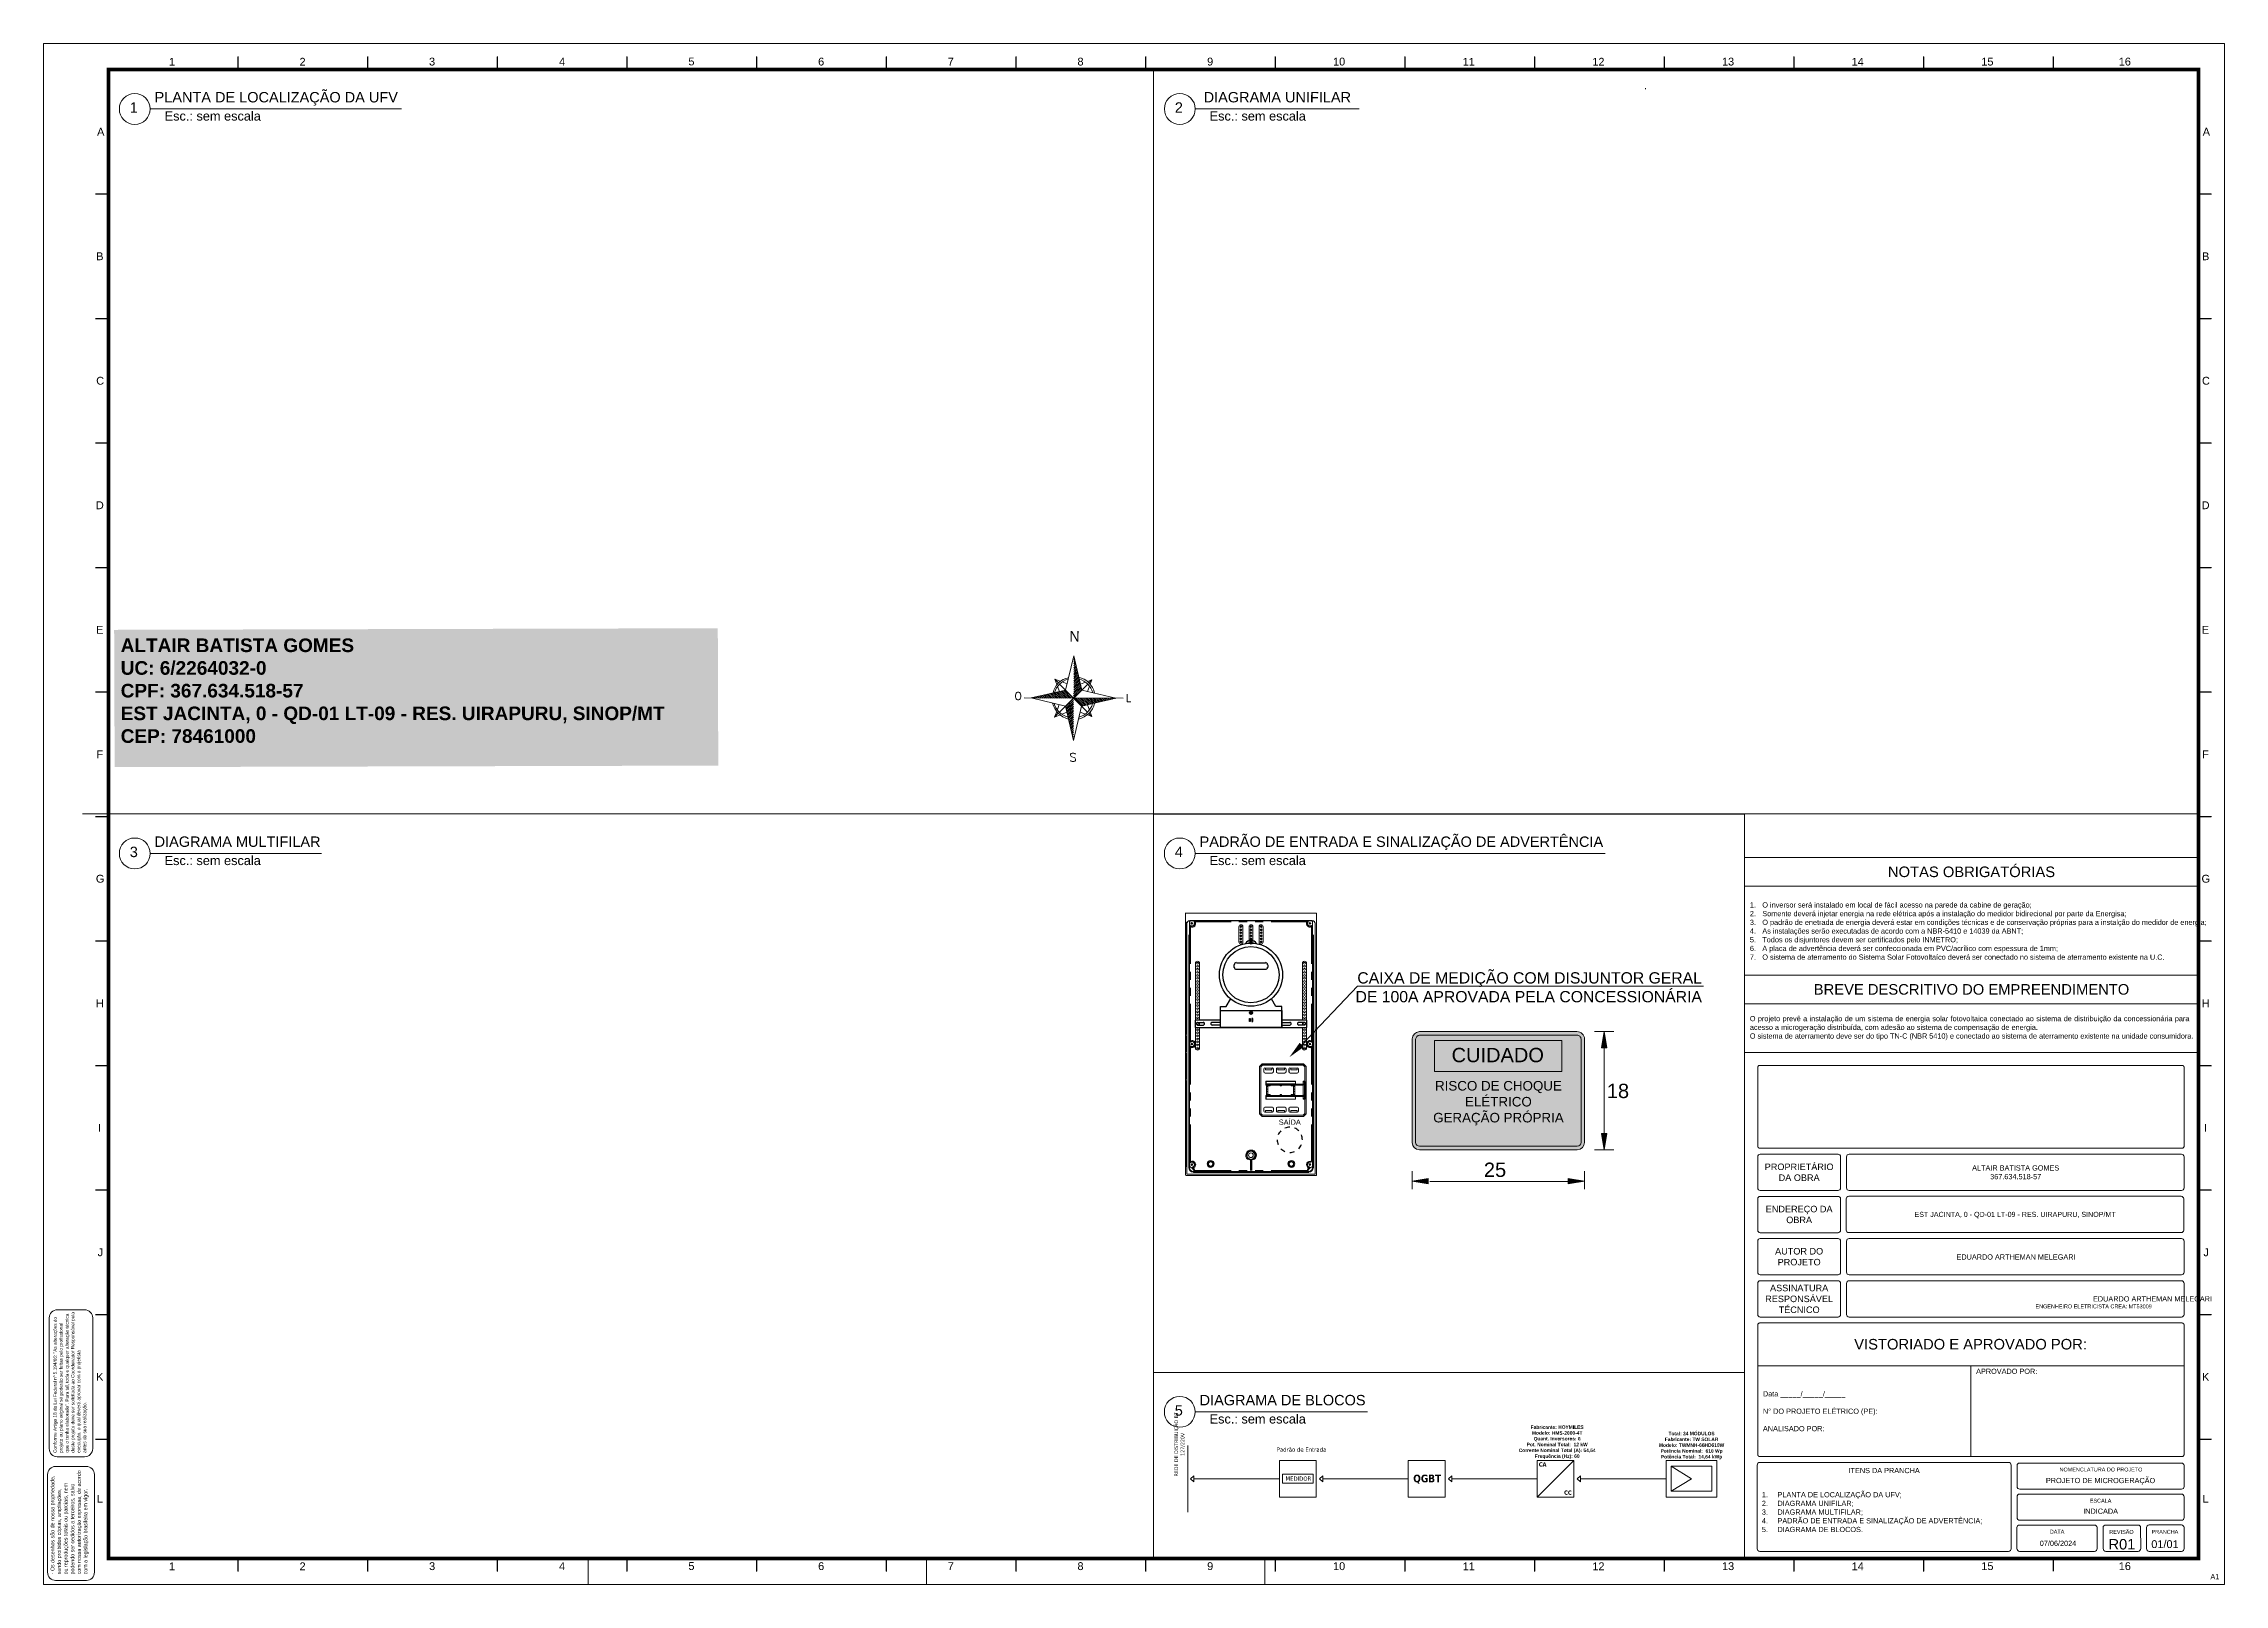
# Paper-space layout 'PROJETO ELÉTRICO (5)' of a CAD drawing. Header units: millimetres. Extents: x 0 to 841, y 0 to 594.
# The model-space entities are those that its viewports show. They can reach past a viewport. Long polylines and large blocks are cut down to what shows.
import ezdxf
from ezdxf.enums import TextEntityAlignment as Align

# ---------------------------------------------------------------- set-up
doc = ezdxf.new("R2010")
doc.units = ezdxf.units.MM
for name, color, linetype, lineweight in [('DESENHO', 7, 'Continuous', 0), ('PADRÃO DE ENTRADA', 7, 'Continuous', 0), ('PRANCHA A1', 7, 'Continuous', 0)]:
    doc.layers.add(name, color=color, linetype=linetype, lineweight=lineweight)
doc.styles.add('Annotative', font='arial.ttf')
doc.styles.add('ARIAL', font='arial.ttf')
doc.styles.add('GOTHICE', font='gothice_.ttf')
doc.styles.add('PDF Arial', font='arial.ttf')
doc.styles.add('PDF ArialMT', font='arial.ttf')
doc.styles.add('PDF TimesNewRomanPSMT', font='arial.ttf')
doc.styles.add('romans', font='romans__.ttf')
doc.styles.get("Standard").update_dxf_attribs({"font": 'arial.ttf'})

psp = doc.layouts.new('PROJETO ELÉTRICO (5)')

# ---------------------------------------------------------------- texts
at = {"layer": 'DESENHO', "lineweight": 0, "insert": (29.72, 364.6), "char_height": 5.2478, "attachment_point": 1}
psp.add_mtext_dynamic_manual_height_columns('\\A1;{\\fArial|b1|i0|c0|p34;\\C251;\\c6710371;ALTAIR BATISTA GOMES\\PUC: 6/2264032-0 \\PCPF: 367.634.518-57\\PEST JACINTA, 0 - QD-01 LT-09 - RES. UIRAPURU, SINOP/MT\\PCEP: 78461000}', width=224.0311, gutter_width=56.07, heights=[135.15], dxfattribs=at)
at = {"layer": 'PRANCHA A1', "lineweight": 0, "style": 'ARIAL'}
for s, height, p in [('1', 4, (34.79, 567.26)), ('Esc.: sem escala', 3.5155, (65.21, 564.21)), ('2', 4, (437.76, 567.26)), ('Esc.: sem escala', 3.5155, (468.17, 564.21)), ('3', 4, (34.79, 280.31)), ('Esc.: sem escala', 3.5155, (65.21, 277.25)), ('4', 4, (437.75, 280.31)), ('Esc.: sem escala', 3.5155, (468.17, 277.25)), ('5', 4, (437.75, 65.06)), ('Esc.: sem escala', 3.5155, (468.17, 62))]:
    psp.add_text(s, height=height, rotation=359.99297, dxfattribs=at).set_placement(p, align=Align.CENTER)
at = {"layer": 'PRANCHA A1', "color": 1, "lineweight": 0, "style": 'GOTHICE'}
psp.add_text('N', height=4.08, rotation=179.84632, dxfattribs=at).set_placement((399.51, 367.45))
at = {"layer": 'PRANCHA A1', "color": 18, "lineweight": 0, "true_color": 0x000000, "style": 'romans'}
for s, height, p in [('O', 2.97, (374.34, 340.92)), ('L', 2.97, (417.26, 340.17)), ('S', 3.27, (395.52, 317.14))]:
    psp.add_text(s, height=height, rotation=359.84632, dxfattribs=at).set_placement(p)
at = {"layer": 'PRANCHA A1', "attachment_point": 4, "style": 'PDF ArialMT'}
for s, insert, char_height in [('1', (48.34, 586.89), 3.02), ('2', (98.68, 586.89), 3.02), ('3', (148.63, 586.93), 3.02), ('4', (198.76, 586.93), 3.02), ('5', (248.63, 586.97), 3.02), ('6', (298.66, 586.93), 3.02), ('7', (348.62, 586.93), 3.02), ('8', (398.66, 586.93), 3.02), ('9', (448.65, 586.93), 3.02), ('10', (497.21, 586.93), 3.017), ('11', (547.2, 586.89), 3.017), ('12', (597.2, 586.89), 3.017), ('13', (647.2, 586.93), 3.017), ('14', (697.19, 586.89), 3.017), ('15', (747.19, 586.93), 3.017), ('16', (800.19, 586.93), 3.017), ('A', (20.62, 559.92), 3.02), ('A', (832.57, 559.92), 3.02), ('B', (20.28, 511.91), 3.02), ('B', (832.28, 511.91), 3.02), ('C', (20.28, 463.91), 3.02), ('C', (832.28, 463.91), 3.02), ('D', (20.15, 415.94), 3.02), ('D', (832.15, 415.94), 3.02), ('E', (20.28, 367.94), 3.02), ('E', (832.24, 367.94), 3.02), ('F', (20.36, 319.93), 3.02), ('F', (832.36, 319.93), 3.02), ('G', (20.15, 271.97), 3.02), ('G', (832.11, 271.97), 3.02), ('H', (20.15, 223.96), 3.02), ('H', (832.15, 223.96), 3.02), ('I', (21, 175.95), 3.02), ('I', (833, 175.95), 3.02), ('J', (20.83, 127.99), 3.02), ('J', (832.83, 127.99), 3.02), ('K', (20.28, 79.98), 3.02), ('K', (832.28, 79.98), 3.02), ('L', (20.53, 32.99), 3.02), ('L', (832.49, 32.99), 3.02), ('1', (48.34, 6.96), 3.02), ('2', (98.68, 6.96), 3.02), ('3', (148.63, 7), 3.02), ('4', (198.76, 7), 3.02), ('5', (248.63, 7.04), 3.02), ('6', (298.66, 7), 3.02), ('7', (348.62, 7), 3.02), ('8', (398.66, 7), 3.02), ('9', (448.65, 7), 3.02), ('10', (497.21, 7), 3.017), ('11', (547.2, 6.96), 3.017), ('12', (597.2, 6.96), 3.017), ('13', (647.2, 7), 3.017), ('14', (697.19, 6.96), 3.017), ('15', (747.19, 7), 3.017), ('16', (800.19, 7), 3.017), ('A1', (835.54, 2.99), 2.012)]:
    psp.add_mtext(s, dxfattribs=dict(at, insert=insert, char_height=char_height))
at = {"layer": 'PRANCHA A1', "lineweight": 0, "char_height": 4.0019, "attachment_point": 1, "rotation": 359.99297, "style": 'ARIAL'}
for s, width, insert in [('PLANTA DE LOCALIZAÇÃO DA UFV', 336.822, (42.8, 575.23)), ('\\pxi-3,l3.38813,t3.38813,4;DIAGRAMA UNIFILAR', 336.822, (445.77, 575.23)), ('DIAGRAMA MULTIFILAR', 66.2425, (42.8, 288.28)), ('PADRÃO DE ENTRADA E SINALIZAÇÃO DE ADVERTÊNCIA', 336.822, (445.76, 288.28)), ('DIAGRAMA DE BLOCOS', 336.822, (445.76, 73.03))]:
    psp.add_mtext_dynamic_manual_height_columns(s, width=width, gutter_width=42.69, heights=[0], dxfattribs=dict(at, insert=insert))
at = {"layer": 'PRANCHA A1', "lineweight": 0, "style": 'PDF ArialMT'}
for s, insert, char_height, width, attachment_point in [('\\pxqc;NOTAS OBRIGATÓRIAS', (655.93, 274.62), 4.0715, 174.9788, 4), ('\\pxi-2,l3,r1.98476,t3.38813,4;1.^IO inversor será instalado em local de fácil acesso na parede da cabine de geração;\\P2.^ISomente deverá injetar energia na rede elétrica após a instalação do medidor bidirecional por parte da Energisa;\\P3.^IO padrão de enetrada de energia deverá estar em condições técnicas e de conservação próprias para a instalção do medidor de energia;\\P4.^IAs instalações serão executadas de acordo com a NBR-5410 e 14039 da ABNT;\\P5.^ITodos os disjuntores devem ser certificados pelo INMETRO;\\P6.^IA placa de advertência deverá ser confeccionada em PVC/acrílico com espessura de 1mm;\\P7.^IO sistema de aterramento do Sistema Solar Fotovoltaíco deverá ser conectado no sistema de aterramento existente na U.C. ', (655.93, 251.82), 2.0116, 174.9788, 4), ('\\pxqc;BREVE DESCRITIVO DO EMPREENDIMENTO', (655.93, 229.31), 4.0715, 174.9788, 4), ('\\pxl1,r1.98476,qj,t3.38813,4;O projeto prevê a instalação de um sistema de energia solar fotovoltaica conectado ao sistema de distribuição da concessionária para acesso a microgeração distribuída, com adesão ao sistema de compensação de energia.\\P\\pr2.79533E-006,t3.38813,4,31;O sistema de aterramento deve ser do tipo TN-C (NBR 5410) e conectado ao sistema de aterramento existente na unidade consumidora.', (655.93, 214.42), 2.0116, 174.9788, 4), ('\\pxqc;PROPRIETÁRIO\\PDA OBRA', (661.26, 158.83), 2.5145, 31.3748, 4), ('\\pxqc;ALTAIR BATISTA GOMES\\P367.634.518-57', (695.2, 158.83), 2.0116, 130.4913, 4), ('\\pxqc;ENDEREÇO DA OBRA', (661.26, 142.56), 2.5145, 31.3748, 4), ('\\pxqc;EST JACINTA, 0 - QD-01 LT-09 - RES. UIRAPURU, SINOP/MT', (695.2, 142.34), 1.96, 130.035, 4), ('\\pxqc;AUTOR DO PROJETO', (661.26, 126.29), 2.5145, 31.3748, 4), ('\\pxqc;EDUARDO ARTHEMAN MELEGARI', (695.5, 126.18), 2.0116, 130.1473, 4), ('\\pxqc;ASSINATURA RESPONSÁVEL TÉCNICO', (661.26, 110.03), 2.5145, 31.3748, 4), ('\\pxqc;VISTORIADO E APROVADO POR:', (660.97, 92.54), 4.0715, 164.1611, 4), ('\\pxl1,r2.79533E-006,qj,t3.38813,4,31;APROVADO POR:', (784.29, 83.13), 2.0116, 82.2142, 2), ('\\pxl1,r2.79533E-006,qj,t3.38813,4,31;Data _____/_____/_____\\P\\PN° DO PROJETO ELÉTRICO (PE):\\P\\PANALISADO POR:', (660.97, 66.73), 2.0116, 82.2152, 4), ('\\pxqc;ITENS DA PRANCHA', (660.77, 43.86), 2.0116, 97.9099, 4), ('\\pxqc;NOMENCLATURA DO PROJETO', (760.96, 44.26), 1.5087, 64.7452, 4), ('\\pxi-3,l3.38813,t3.38813,4;1.^IPLANTA DE LOCALIZAÇÃO DA UFV;\\P2.^IDIAGRAMA UNIFILAR;\\P3.^IDIAGRAMA MULTIFILAR;\\P4.^IPADRÃO DE ENTRADA E SINALIZAÇÃO DE ADVERTÊNCIA;\\P5.^IDIAGRAMA DE BLOCOS.', (661.78, 27.85), 2.0116, 95.903, 4), ('\\pxqc;PROJETO DE MICROGERAÇÃO ', (761.96, 39.72), 2.0116, 62.4203, 4), ('\\pxqc;INDICADA', (761, 28.19), 2.0116, 64.3905, 4), ('\\pxqc;ESCALA', (760.99, 32.24), 1.5087, 64.3905, 4), ('\\pxqc;07/06/2024', (761.92, 15.81), 2.0116, 29.694, 4), ('\\pxqc;DATA', (760.92, 20.32), 1.509, 30.9869, 4), ('\\pxqc;R01', (794.46, 15.44), 4.023, 13.8968, 4), ('\\pxqc;REVISÃO', (794.16, 20.2), 1.5087, 14.1637, 4), ('\\pxqc;01/01', (810.91, 15.49), 3.0174, 14.1933, 4), ('\\pxqc;PRANCHA', (810.91, 20.25), 1.5087, 14.1637, 4)]:
    psp.add_mtext(s, dxfattribs=dict(at, insert=insert, char_height=char_height, width=width, attachment_point=attachment_point))
at = {"layer": 'PRANCHA A1', "lineweight": 0, "attachment_point": 4, "style": 'PDF ArialMT'}
for s, insert, char_height in [('\\pxqc;EDUARDO ARTHEMAN MELEGARI', (790.26, 110.03), 2.0116), ('ENGENHEIRO ELETRICISTA CREA: MT53009', (768.07, 107.14), 1.5087)]:
    psp.add_mtext(s, dxfattribs=dict(at, insert=insert, char_height=char_height))
at = {"layer": 'PRANCHA A1', "attachment_point": 4, "rotation": 90, "style": 'PDF ArialMT'}
for s, insert, char_height in [('Conforme Artigo 18 da Lei Federal nº 5.194/66: "As alterações do', (4.61, 50.67), 1.2907), ('que o tenha elaborado". Para tal, toda e qualquer alteração técnica', (9.22, 50.76), 1.2907), ('deste projeto deve ser solicitada ao Coordenador Responsável pela', (11.42, 50.72), 1.2907), ('projeto ou plano original só poderão ser feitas pelo profissional', (6.89, 50.63), 1.2907), ('execução, o qual deverá aprovar com o projetista', (13.71, 50.72), 1.2907), ('antes da sua realização.', (16, 50.72), 1.2907), ('com nossa autorização expressa, de acordo', (13.84, 3.85), 1.4637), ('- Os desenhos são de nossa propriedade,', (3.63, 3.85), 1.4637), ('sendo proibidos cópias, ampliações,', (6.17, 3.89), 1.4637), ('ou reproduções totais ou parciais, nem', (8.71, 3.85), 1.4637), ('podendo ser cedidos a terceiros, salvo', (11.34, 3.81), 1.4637), ('com a legislação brasileira em vigor.', (16.38, 3.85), 1.4637)]:
    psp.add_mtext(s, dxfattribs=dict(at, insert=insert, char_height=char_height))

msp = doc.modelspace()

# ---------------------------------------------------------------- texts
at = {"layer": 'DESENHO', "lineweight": 0, "insert": (5636.47, -1916.57), "char_height": 1.5509, "attachment_point": 4, "rotation": 90}
msp.add_mtext('\\pxqc;{\\fTahoma|b0|i0|c0|p34;REDE DE DISTRIBUIÇÃO BT\\P127/220V}', dxfattribs=at)
at = {"layer": 'DESENHO', "lineweight": 0, "char_height": 1.4067}
for s, insert, width, attachment_point, style in [('\\pxqc;{\\fArial|b1|i0|c0|p34;Fabricante: HOYMILES\\PModelo: HMS-2000-4T\\PQuant. Inversores: 6\\PPot. Nominal Total:  12 kW\\PCorrente Nominal Total (A): 54,54 \\PFrequência (Hz): 60}', (5766.8, -1909.47), 44.7411, 7, 'PDF Arial'), ('\\pxqc,t12;{\\fArial|b1|i0|c0|p34;\\C0;Total: 24 MÓDULOS \\P\\ptz;Fabricante: TW SOLAR\\PModelo: TWMNH-66HD610W\\PPotência Nominal:  610 Wp\\PPotência Total:  14,64 kWp}', (5863.04, -1909.72), 39.0202, 9, 'Annotative')]:
    msp.add_mtext(s, dxfattribs=dict(at, insert=insert, width=width, attachment_point=attachment_point, style=style))
at = {"layer": 'DESENHO', "lineweight": 0, "attachment_point": 4}
for s, insert, char_height in [('{\\fTahoma|b0|i0|c0|p34;Padrão de Entrada}', (5675.72, -1905.73), 1.7486), ('{\\fTahoma|b1|i0|c0|p34;CA}', (5781.74, -1911.7), 1.7486), ('{\\fTahoma|b0|i0|c0|p34;MEDIDOR}', (5679.31, -1917.47), 1.7486), ('{\\fTahoma|b1|i0|c0|p34;QGBT}', (5730.96, -1917.69), 3.0791), ('{\\fTahoma|b1|i0|c0|p34;CC}', (5791.99, -1923.12), 1.7486)]:
    msp.add_mtext(s, dxfattribs=dict(at, insert=insert, char_height=char_height))
at = {"layer": 'PADRÃO DE ENTRADA', "color": 7, "lineweight": 0, "insert": (5179.66, -1906.01), "char_height": 3.2603, "attachment_point": 9, "style": 'PDF Arial'}
msp.add_mtext('CAIXA DE MEDIÇÃO COM DISJUNTOR GERAL\\P DE 100A APROVADA PELA CONCESSIONÁRIA', dxfattribs=at)
at = {"layer": 'PADRÃO DE ENTRADA', "lineweight": 0, "attachment_point": 1}
for s, width, heights, insert, char_height, style in [('\\pxqc;{\\C2;\\c2092017;CUIDADO}', 36.6536, [1.57], (5102.26, -1919.14), 4.1466, 'PDF Arial'), ('\\pxqc;{\\H0.66667x;\\C256;\\c0;RISCO DE CHOQUE\\PELÉTRICO\\PGERAÇÃO PRÓPRIA\\H1.5x; }', 47.4759, [18.6], (5097.05, -1928.72), 4.1466, 'PDF Arial'), ('\\pxql;18', 67.37, [0], (5152.14, -1929.51), 4.147, 'ARIAL'), ('\\pxql;25', 67.37, [0], (5116.58, -1952.32), 4.147, 'ARIAL')]:
    msp.add_mtext_dynamic_manual_height_columns(s, width=width, gutter_width=198.67, heights=heights, dxfattribs=dict(at, insert=insert, char_height=char_height, style=style))
at = {"layer": 'PADRÃO DE ENTRADA', "insert": (5057.24, -1940.64), "char_height": 1.519, "attachment_point": 4, "style": 'PDF TimesNewRomanPSMT'}
msp.add_mtext('SAÍDA', dxfattribs=at)

# ---------------------------------------------------------------- blocks, each defined once
blk = doc.blocks.new('*X6')
at = {"color": 0}
for p, q in [((0.003, 0.586), (0.005, 0.588)), ((0.003, 0.56), (0.01, 0.567)), ((0.003, 0.533), (0.015, 0.545)), ((0.003, 0.507), (0.02, 0.524)), ((0.003, 0.48), (0.025, 0.502)), ((0.003, 0.454), (0.03, 0.481)), ((0.003, 0.427), (0.035, 0.459)), ((0.003, 0.4), (0.04, 0.438)), ((0.003, 0.374), (0.045, 0.416)), ((0.003, 0.347), (0.05, 0.395)), ((0.003, 0.321), (0.055, 0.373)), ((0.003, 0.294), (0.06, 0.352)), ((0.003, 0.268), (0.065, 0.33)), ((0.003, 0.241), (0.07, 0.309)), ((0.003, 0.215), (0.075, 0.287)), ((0.003, 0.188), (0.08, 0.266)), ((0.003, 0.162), (0.085, 0.244)), ((0.003, 0.135), (0.09, 0.223)), ((0.003, 0.109), (0.095, 0.201)), ((0.003, 0.082), (0.1, 0.18)), ((0.003, 0.056), (0.105, 0.158)), ((0.003, 0.029), (0.11, 0.137)), ((0.003, 0.003), (0.115, 0.115))]:
    blk.add_line(p, q, dxfattribs=at)

# ---------------------------------------------------------------- hatches: boundary and pattern name
at = {"layer": 'PADRÃO DE ENTRADA', "lineweight": 0}
h = msp.add_hatch(color=256, dxfattribs=at)
h.dxf.hatch_style = 1
edge = h.paths.add_edge_path()
edge.add_arc((5143.52, -1916.62), 2.19, 1.5279, 91.5282)
edge.add_line((5143.47, -1914.43), (5097.91, -1914.43))
edge.add_arc((5098.18, -1916.83), 2.42, 96.3973, 173.6024)
edge.add_line((5095.78, -1916.57), (5095.78, -1946.51))
edge.add_arc((5097.94, -1946.42), 2.16, 182.4237, 270.2616)
edge.add_line((5097.95, -1948.59), (5143.58, -1948.59))
edge.add_arc((5143.6, -1946.47), 2.12, 269.6245, 358.8061)
edge.add_line((5145.71, -1946.51), (5145.71, -1916.57))
at = {"layer": 'PADRÃO DE ENTRADA', "lineweight": 0, "true_color": 0xf1eb1f}
h = msp.add_hatch(color=2, dxfattribs=at)
h.dxf.hatch_style = 1
edge = h.paths.add_edge_path()
edge.add_arc((5143.52, -1916.62), 1.15, 2.1054, 92.1058)
edge.add_line((5143.48, -1915.47), (5097.98, -1915.47))
edge.add_arc((5098.18, -1916.83), 1.38, 98.4711, 171.5285)
edge.add_line((5096.82, -1916.63), (5096.82, -1946.49))
edge.add_arc((5097.94, -1946.42), 1.13, 183.3575, 270.3624)
edge.add_line((5097.95, -1947.55), (5143.59, -1947.55))
edge.add_arc((5143.6, -1946.47), 1.08, 269.4744, 358.3289)
edge.add_line((5144.68, -1946.5), (5144.68, -1916.58))
at = {"layer": 'PADRÃO DE ENTRADA', "lineweight": 0, "true_color": 0x000000}
h = msp.add_hatch(color=18, dxfattribs=at)
h.dxf.hatch_style = 1
h.paths.add_polyline_path([(5139.12, -1917.03), (5102.26, -1917.03), (5102.26, -1926.01), (5139.12, -1926.01)])

# ---------------------------------------------------------------- linework, layer by layer
at = {"layer": 'DESENHO'}
for p, q in [((5639.8, -1930.99), (5639.8, -1904.11)), ((5781.08, -1924.95), (5795.98, -1910.05)), ((5835.32, -1912.43), (5843.5, -1917.5)), ((5640.94, -1917.5), (5642.28, -1916.32)), ((5642.28, -1916.32), (5642.28, -1918.68)), ((5693.06, -1917.5), (5694.41, -1916.32)), ((5694.41, -1916.32), (5694.41, -1918.68)), ((5745.18, -1917.5), (5746.53, -1916.32)), ((5746.53, -1916.32), (5746.53, -1918.68)), ((5797.31, -1917.5), (5798.65, -1916.32)), ((5798.65, -1916.32), (5798.65, -1918.68)), ((5640.94, -1917.5), (5642.28, -1918.68)), ((5676.84, -1917.5), (5642.28, -1917.5)), ((5693.06, -1917.5), (5694.41, -1918.68)), ((5728.96, -1917.5), (5694.41, -1917.5)), ((5745.18, -1917.5), (5746.53, -1918.68)), ((5781.08, -1917.5), (5746.53, -1917.5)), ((5797.31, -1917.5), (5798.65, -1918.68)), ((5833.21, -1917.5), (5798.65, -1917.5)), ((5843.5, -1917.5), (5835.32, -1922.57))]:
    msp.add_line(p, q, dxfattribs=at)
for points in [[(5676.84, -1910.05), (5691.73, -1910.05), (5691.73, -1924.95), (5676.84, -1924.95)], [(5728.96, -1910.05), (5743.85, -1910.05), (5743.85, -1924.95), (5728.96, -1924.95)], [(5781.08, -1910.05), (5795.98, -1910.05), (5795.98, -1924.95), (5781.08, -1924.95)], [(5833.21, -1910.05), (5853.8, -1910.05), (5853.8, -1924.95), (5833.21, -1924.95)], [(5835.32, -1912.43), (5851.68, -1912.43), (5851.68, -1922.57), (5835.32, -1922.57)], [(5678.09, -1915.69), (5690.48, -1915.69), (5690.48, -1919.31), (5678.09, -1919.31)]]:
    msp.add_lwpolyline(points, close=True, dxfattribs=at)
at = {"layer": 'PADRÃO DE ENTRADA', "lineweight": 0}
for p, q in [((5063.87, -1918.27), (5080.03, -1901.34)), ((5080.03, -1901.34), (5180.13, -1901.34))]:
    msp.add_line(p, q, dxfattribs=at)
at = {"layer": 'PADRÃO DE ENTRADA', "lineweight": 15}
for p, q in [((5057.65, -1929.85), (5057.61, -1930.16)), ((5057.61, -1930.16), (5058.03, -1930.16)), ((5058.03, -1930.16), (5057.99, -1929.85)), ((5058.03, -1929.88), (5058.03, -1930.16)), ((5057.65, -1932.94), (5057.61, -1932.63)), ((5057.61, -1932.63), (5058.03, -1932.63)), ((5057.61, -1932.9), (5057.61, -1932.63)), ((5058.03, -1932.63), (5057.99, -1932.94)), ((5058.03, -1932.63), (5058.03, -1932.9))]:
    msp.add_line(p, q, dxfattribs=at)
for points in [[(5030.25, -1880.12, 0.414215), (5030.3, -1880.18, 0.414215), (5030.25, -1880.24)], [(5066.82, -1882.39), (5031.64, -1882.39, 0.414213), (5031.44, -1882.62)], [(5031.79, -1918.69), (5031.68, -1918.69), (5031.56, -1918.69), (5031.49, -1918.76), (5031.49, -1918.88), (5031.49, -1917.22), (5031.49, -1917.34), (5031.56, -1917.41), (5031.68, -1917.45), (5031.79, -1917.41, -1.671857), (5031.78, -1918.66)], [(5053.66, -1931.02, 0.011486), (5053.66, -1931.36, 0.011486), (5053.66, -1931.69)], [(5054.04, -1931.69, 0.011486), (5054.04, -1931.36, 0.011486), (5054.04, -1931.02)], [(5061.49, -1931.02, 0.011486), (5061.48, -1931.36, 0.011486), (5061.49, -1931.69)], [(5061.86, -1931.69, 0.011486), (5061.87, -1931.36, 0.011486), (5061.86, -1931.02)], [(5031.64, -1953.55), (5031.52, -1953.48), (5031.49, -1953.36), (5031.49, -1952.09), (5031.49, -1952.2), (5031.56, -1952.28), (5031.68, -1952.32), (5031.79, -1952.28, -1.055241), (5032.39, -1953.56)], [(5067.24, -1953.71, -0.414101), (5065.85, -1955.1), (5032.57, -1955.1)]]:
    msp.add_lwpolyline(points, format="xyb", dxfattribs=at)
for points in [[(5030.25, -1880.27), (5030.25, -1955.99)], [(5030.33, -1880.19), (5068.13, -1880.19)], [(5068.17, -1955.99), (5068.17, -1880.27), (5068.17, -1955.99)], [(5068.17, -1880.27), (5068.17, -1955.99)], [(5031.41, -1882.58), (5031.41, -1886.72)], [(5066.93, -1882.35), (5031.52, -1882.35)], [(5031.68, -1882.43), (5032.95, -1882.43), (5032.84, -1882.47), (5032.76, -1882.55), (5032.72, -1882.66), (5032.76, -1882.78)], [(5065.7, -1882.78), (5065.7, -1882.66), (5065.7, -1882.55), (5065.62, -1882.47), (5065.5, -1882.43), (5066.74, -1882.43)], [(5067.01, -1886.72), (5067.01, -1882.58)], [(5030.25, -1915.21), (5030.52, -1915.17), (5030.52, -1882.82), (5030.25, -1882.82)], [(5030.64, -1883.24), (5030.64, -1955.68)], [(5030.64, -1883.24), (5030.64, -1883.24)], [(5030.67, -1882.97), (5030.67, -1955.64)], [(5031.79, -1883.82), (5031.68, -1883.78), (5031.56, -1883.82), (5031.49, -1883.9), (5031.49, -1884.01), (5031.49, -1882.66)], [(5045.73, -1888.61), (5045.73, -1884.13)], [(5046.85, -1884.13), (5046.85, -1888.61)], [(5048.67, -1888.61), (5048.67, -1884.13)], [(5049.75, -1884.13), (5049.75, -1888.61)], [(5051.6, -1888.61), (5051.6, -1884.13)], [(5052.68, -1884.13), (5052.68, -1888.61)], [(5066.97, -1882.66), (5066.97, -1884.01), (5066.93, -1883.9), (5066.86, -1883.82), (5066.74, -1883.78), (5066.62, -1883.82)], [(5067.74, -1882.97), (5067.74, -1955.64), (5067.78, -1955.68), (5067.78, -1883.24)], [(5031.22, -1886.52), (5031.18, -1886.48), (5031.18, -1953.75)], [(5031.56, -1953.63), (5031.45, -1953.55), (5031.41, -1953.4), (5031.41, -1953.75), (5031.41, -1886.72), (5031.22, -1886.52), (5031.22, -1953.75)], [(5031.41, -1886.72), (5031.41, -1886.72)], [(5067.24, -1886.52), (5067.24, -1886.48), (5067.24, -1953.75), (5067.24, -1886.52), (5067.01, -1886.72), (5067.01, -1953.75)], [(5033.18, -1911.16), (5033.18, -1894.71), (5033.15, -1894.71), (5033.15, -1911.16)], [(5034.3, -1911.16), (5034.3, -1894.71), (5034.34, -1894.71), (5034.34, -1911.16)], [(5064.11, -1894.71), (5064.11, -1894.71)], [(5065.27, -1894.71), (5065.27, -1894.71)], [(5033.15, -1913.24), (5033.15, -1919.23), (5033.18, -1919.23), (5033.18, -1913.24)], [(5034.3, -1911.85), (5034.3, -1912.55)], [(5034.34, -1913.24), (5034.34, -1919.23), (5034.3, -1919.23), (5034.3, -1913.24)], [(5034.34, -1911.85), (5034.34, -1912.55)], [(5030.25, -1915.75), (5030.52, -1915.79), (5030.52, -1920.19), (5030.25, -1920.19)], [(5066.62, -1917.41), (5066.74, -1917.45), (5066.86, -1917.41), (5066.93, -1917.34), (5066.97, -1917.22), (5066.97, -1918.88), (5066.93, -1918.76), (5066.86, -1918.69), (5066.74, -1918.69), (5066.62, -1918.69)], [(5030.25, -1920.73), (5030.52, -1920.77), (5030.52, -1928.19)], [(5052.44, -1923.78), (5064.38, -1923.78), (5064.38, -1923.82), (5052.44, -1923.82)], [(5064.38, -1923.82), (5065.12, -1924.52), (5064.38, -1923.78)], [(5052.55, -1924.13), (5052.01, -1924.67), (5052.55, -1924.09)], [(5052.01, -1938.11), (5052.01, -1924.67), (5052.01, -1938.11)], [(5064.27, -1924.13), (5052.55, -1924.13), (5052.55, -1924.09), (5064.27, -1924.09)], [(5052.92, -1926.14), (5052.92, -1925.29), (5052.92, -1926.14)], [(5055.23, -1925.02), (5055.23, -1925.48), (5053.38, -1925.48), (5053.38, -1925.02)], [(5055.7, -1926.14), (5055.7, -1925.29), (5055.7, -1926.14)], [(5056.55, -1926.14), (5056.55, -1925.29), (5056.55, -1926.14)], [(5058.86, -1925.02), (5058.86, -1925.48), (5057.01, -1925.48), (5057.01, -1925.02)], [(5059.33, -1926.14), (5059.33, -1925.29), (5059.33, -1926.14)], [(5062.53, -1925.02), (5062.53, -1925.48), (5060.68, -1925.48), (5060.68, -1925.02)], [(5065.08, -1933.55), (5065.12, -1933.55), (5064.81, -1933.55), (5064.81, -1933.59), (5064.69, -1933.59), (5064.27, -1934.02), (5064.81, -1934.02), (5064.81, -1938.11), (5064.81, -1933.86), (5065.12, -1933.86), (5065.12, -1938.23), (5065.12, -1938.26), (5065.12, -1924.52), (5065.12, -1928.92), (5064.81, -1928.92), (5064.81, -1924.67), (5064.81, -1928.76), (5064.27, -1928.76)], [(5030.25, -1953.44), (5030.52, -1953.4), (5030.52, -1928.61)], [(5053.51, -1929.46), (5053.51, -1928.76), (5062.11, -1928.76), (5062.11, -1929.46)], [(5053.55, -1929.42), (5053.51, -1929.46), (5053.51, -1929.88), (5053.55, -1929.85), (5053.74, -1929.85), (5054.05, -1929.85), (5054.32, -1929.85), (5054.7, -1929.85), (5060.91, -1929.85), (5061.26, -1929.85), (5061.57, -1929.85), (5061.84, -1929.85), (5062.03, -1929.85), (5062.03, -1929.65), (5062.11, -1929.61), (5062.11, -1929.46), (5062.03, -1929.42)], [(5062.03, -1929.34), (5062.03, -1928.84), (5053.58, -1928.84), (5053.58, -1929.34)], [(5062.11, -1929.61), (5064.27, -1929.61), (5064.27, -1928.76), (5064.69, -1929.19), (5064.81, -1929.19), (5064.81, -1929.23), (5065.12, -1929.23), (5065.08, -1929.23)], [(5064.73, -1929.23), (5065.08, -1929.23), (5065.08, -1929.38), (5064.73, -1929.38), (5064.73, -1929.23), (5064.69, -1929.19), (5064.69, -1929.61), (5064.69, -1929.65), (5064.69, -1929.85), (5064.69, -1929.88), (5064.69, -1932.9), (5064.69, -1932.94), (5064.69, -1933.17), (5064.69, -1933.59), (5064.73, -1933.55), (5064.73, -1933.4), (5064.73, -1929.38)], [(5064.73, -1933.4), (5065.08, -1933.4), (5065.08, -1929.38)], [(5053.51, -1929.88), (5053.7, -1929.88), (5053.74, -1929.85), (5053.7, -1931.04), (5054.05, -1931.04), (5054.05, -1929.85), (5054.05, -1929.88), (5054.28, -1929.88), (5054.32, -1929.85), (5054.28, -1930.16), (5054.74, -1930.16), (5054.7, -1929.85), (5054.74, -1929.88), (5060.87, -1929.88), (5060.91, -1929.85), (5060.87, -1930.16), (5061.29, -1930.16)], [(5053.7, -1929.88), (5053.7, -1932.9), (5053.74, -1932.94), (5053.7, -1931.74), (5054.05, -1931.74), (5054.05, -1932.94), (5054.05, -1932.9), (5054.28, -1932.9), (5054.32, -1932.94), (5054.28, -1932.63), (5054.74, -1932.63), (5054.7, -1932.94), (5054.74, -1932.9), (5060.87, -1932.9), (5060.91, -1932.94), (5060.87, -1932.63), (5061.29, -1932.63), (5061.26, -1932.94), (5061.29, -1932.9), (5061.53, -1932.9), (5061.57, -1932.94), (5061.53, -1931.74), (5061.87, -1931.74), (5061.84, -1932.94), (5061.87, -1932.9), (5064.27, -1932.9), (5064.27, -1929.88), (5061.87, -1929.88), (5061.84, -1929.85), (5061.87, -1931.04), (5061.53, -1931.04), (5061.57, -1929.85), (5061.53, -1929.88), (5061.29, -1929.88)], [(5054.05, -1932.9), (5054.05, -1929.88)], [(5054.28, -1930.16), (5054.28, -1929.88)], [(5054.74, -1929.88), (5054.74, -1930.16)], [(5060.87, -1930.16), (5060.87, -1929.88)], [(5061.53, -1932.9), (5061.53, -1929.88)], [(5061.87, -1929.88), (5061.87, -1932.9)], [(5062.03, -1929.65), (5064.69, -1929.65)], [(5062.03, -1929.85), (5064.69, -1929.85)], [(5064.69, -1933.17), (5062.03, -1933.17), (5062.03, -1932.94), (5061.84, -1932.94), (5061.57, -1932.94), (5061.26, -1932.94), (5060.91, -1932.94), (5054.7, -1932.94), (5054.32, -1932.94), (5054.05, -1932.94), (5053.74, -1932.94), (5053.55, -1932.94), (5053.51, -1932.9), (5053.51, -1933.32), (5053.55, -1933.36)], [(5053.51, -1932.9), (5053.7, -1932.9)], [(5054.28, -1932.9), (5054.28, -1932.63)], [(5054.74, -1932.63), (5054.74, -1932.9)], [(5060.87, -1932.9), (5060.87, -1932.63)], [(5061.29, -1932.63), (5061.29, -1932.9)], [(5062.03, -1932.94), (5064.69, -1932.94)], [(5062.11, -1933.32), (5062.11, -1934.02), (5053.51, -1934.02), (5053.51, -1933.32)], [(5053.58, -1933.44), (5053.58, -1933.94), (5053.58, -1933.21), (5062.03, -1933.21), (5062.03, -1933.94), (5062.03, -1933.44)], [(5062.03, -1933.94), (5053.58, -1933.94), (5062.03, -1933.94)], [(5062.03, -1933.36), (5062.11, -1933.32), (5062.11, -1933.17)], [(5064.27, -1934.02), (5064.27, -1933.17)], [(5065.08, -1933.4), (5065.08, -1933.55), (5064.73, -1933.55)], [(5052.92, -1936.64), (5052.92, -1936.64)], [(5052.92, -1937.49), (5052.92, -1936.64), (5052.92, -1937.49)], [(5053.22, -1936.33), (5053.22, -1936.33)], [(5055.7, -1936.64), (5055.7, -1936.64)], [(5056.55, -1936.64), (5056.55, -1936.64)], [(5056.55, -1937.49), (5056.55, -1936.64), (5056.55, -1937.49)], [(5056.85, -1936.33), (5056.85, -1936.33)], [(5059.33, -1936.64), (5059.33, -1936.64)], [(5062.68, -1936.33), (5060.48, -1936.33), (5062.68, -1936.33)], [(5051.7, -1938.23), (5052.44, -1938.96), (5051.7, -1938.26)], [(5052.55, -1938.65), (5052.01, -1938.11), (5052.55, -1938.65)], [(5065.12, -1938.26), (5064.38, -1938.96), (5052.44, -1938.96)], [(5053.38, -1937.76), (5053.38, -1937.3), (5055.23, -1937.3), (5055.23, -1937.76)], [(5055.7, -1937.49), (5055.7, -1937.49)], [(5057.01, -1937.76), (5057.01, -1937.3), (5058.86, -1937.3), (5058.86, -1937.76)], [(5059.33, -1937.49), (5059.33, -1937.49)], [(5060.48, -1937.76), (5060.48, -1937.76)], [(5060.68, -1937.76), (5060.68, -1937.3), (5062.53, -1937.3), (5062.53, -1937.76)], [(5062.68, -1937.76), (5062.68, -1937.76)], [(5064.81, -1938.11), (5064.27, -1938.65), (5064.81, -1938.11)], [(5064.38, -1938.96), (5065.12, -1938.23)], [(5052.55, -1938.65), (5064.27, -1938.65), (5052.55, -1938.65)], [(5048.21, -1951.35), (5048.55, -1951.47), (5048.9, -1951.51), (5048.9, -1951.47), (5049.09, -1951.31), (5049.09, -1951.66)], [(5048.9, -1951.55), (5049.05, -1951.66), (5049.36, -1951.66), (5049.52, -1951.55)], [(5049.05, -1951.66), (5049.09, -1951.66), (5049.36, -1951.66), (5049.36, -1951.31), (5049.52, -1951.47), (5049.52, -1951.51), (5049.9, -1951.47), (5050.25, -1951.35)], [(5032.41, -1953.59), (5032.34, -1953.67), (5032.3, -1953.75), (5032.3, -1953.86), (5032.34, -1953.98)], [(5066.01, -1953.59), (5066.08, -1953.67), (5066.16, -1953.75), (5066.16, -1953.86), (5066.08, -1953.98)], [(5030.33, -1956.06), (5068.13, -1956.06)], [(5067.74, -1955.64), (5030.67, -1955.64), (5030.64, -1955.68), (5067.78, -1955.68)], [(5065.74, -1954.75), (5065.66, -1954.87), (5065.54, -1954.91), (5065.85, -1954.91), (5032.57, -1954.91), (5032.91, -1954.91), (5032.76, -1954.87), (5032.68, -1954.75)], [(5065.89, -1955.14), (5032.57, -1955.14)]]:
    msp.add_lwpolyline(points, dxfattribs=at)
for points in [[(5031.5, -1882.33, 0.414213), (5030.63, -1883.2, -0.414213)], [(5033.55, -1913.21, 0.467696), (5033.93, -1913.21, -0.416518)], [(5064.48, -1913.21, 0.467696), (5064.86, -1913.21, -0.416518)], [(5053.2, -1924.96, 0.414101), (5052.91, -1925.25, -0.414101)], [(5056.83, -1924.96, 0.414101), (5056.54, -1925.25, -0.414101)], [(5060.46, -1924.96, 0.414101), (5060.17, -1925.25, -0.414101)], [(5062.95, -1925.25, 0.414101), (5062.66, -1924.96, -0.414101)], [(5052.91, -1926.1, 0.414101), (5053.2, -1926.39, -0.414101)], [(5056.54, -1926.1, 0.414101), (5056.83, -1926.39, -0.414101)], [(5060.17, -1926.1, 0.414101), (5060.46, -1926.39, -0.414101)], [(5062.66, -1926.39, 0.414101), (5062.95, -1926.1, -0.414101)], [(5053.2, -1936.32, 0.414101), (5052.91, -1936.61, -0.414101)], [(5056.83, -1936.32, 0.414101), (5056.54, -1936.61, -0.414101)], [(5060.46, -1936.32, 0.414101), (5060.17, -1936.61, -0.414101)], [(5062.95, -1936.61, 0.414101), (5062.66, -1936.32, -0.414101)], [(5052.91, -1937.46, 0.414101), (5053.2, -1937.75, -0.414101)], [(5056.54, -1937.46, 0.414101), (5056.83, -1937.75, -0.414101)], [(5060.17, -1937.46, 0.414101), (5060.46, -1937.75, -0.414101)], [(5062.66, -1937.75, 0.414101), (5062.95, -1937.46, -0.414101)], [(5031.17, -1953.71, 0.414101), (5032.54, -1955.08, -0.414101)], [(5031.37, -1953.71, 0.41421), (5032.54, -1954.89, -0.41421)], [(5065.83, -1954.89, 0.41421), (5067.01, -1953.71, -0.41421)]]:
    msp.add_lwpolyline(points, format="xyb", close=True, dxfattribs=at)
at = {"layer": 'PADRÃO DE ENTRADA', "lineweight": 0}
for points in [[(5031.49, -1882.66), (5031.41, -1882.58)], [(5031.64, -1882.39), (5031.68, -1882.43)], [(5043.42, -1882.7), (5033.07, -1882.7), (5033.07, -1882.47), (5033.03, -1882.47), (5032.99, -1882.47), (5032.95, -1882.51), (5032.91, -1882.51), (5032.88, -1882.55), (5032.88, -1882.58), (5032.84, -1882.62), (5032.84, -1882.66), (5032.84, -1882.7), (5032.84, -1882.74), (5032.88, -1882.78), (5032.76, -1882.78)], [(5032.95, -1882.43), (5033.07, -1882.47), (5043.42, -1882.47)], [(5045.73, -1882.47), (5048.05, -1882.47)], [(5050.37, -1882.47), (5052.68, -1882.47)], [(5055, -1882.47), (5065.35, -1882.47), (5065.5, -1882.43)], [(5066.74, -1882.43), (5066.82, -1882.39)], [(5067.01, -1882.58), (5066.97, -1882.66)], [(5031.79, -1883.82), (5031.79, -1883.94), (5031.76, -1883.94), (5031.72, -1883.9), (5031.68, -1883.9), (5031.64, -1883.94), (5031.6, -1883.94), (5031.56, -1883.97), (5031.52, -1884.01), (5031.52, -1884.05), (5031.49, -1884.09), (5031.49, -1884.13), (5031.72, -1884.13), (5031.72, -1894.82)], [(5031.49, -1894.82), (5031.49, -1884.13), (5031.49, -1884.01)], [(5048.05, -1882.7), (5045.73, -1882.7)], [(5052.68, -1882.7), (5050.37, -1882.7)], [(5066.7, -1894.82), (5066.7, -1884.13), (5066.93, -1884.13), (5066.93, -1884.09), (5066.93, -1884.05), (5066.89, -1884.01), (5066.89, -1883.97), (5066.86, -1883.97), (5066.82, -1883.94), (5066.78, -1883.94), (5066.74, -1883.9), (5066.7, -1883.9), (5066.66, -1883.94), (5066.62, -1883.94), (5066.62, -1883.82)], [(5066.97, -1884.01), (5066.93, -1884.13), (5066.93, -1894.82)], [(5031.49, -1899.46), (5031.49, -1897.14)], [(5031.72, -1897.14), (5031.72, -1899.46)], [(5066.7, -1899.46), (5066.7, -1897.14)], [(5066.93, -1897.14), (5066.93, -1899.46)], [(5031.49, -1904.09), (5031.49, -1901.77)], [(5031.72, -1901.77), (5031.72, -1904.09)], [(5066.7, -1904.09), (5066.7, -1901.77)], [(5066.93, -1901.77), (5066.93, -1904.09)], [(5031.49, -1917.22), (5031.49, -1917.1), (5031.49, -1906.41)], [(5031.72, -1906.41), (5031.72, -1917.1), (5031.49, -1917.1), (5031.49, -1917.14), (5031.52, -1917.18), (5031.52, -1917.22), (5031.56, -1917.26), (5031.6, -1917.3), (5031.64, -1917.3), (5031.68, -1917.3), (5031.72, -1917.3), (5031.76, -1917.3), (5031.79, -1917.3), (5031.79, -1917.41)], [(5066.62, -1917.41), (5066.62, -1917.3), (5066.66, -1917.3), (5066.7, -1917.3), (5066.74, -1917.3), (5066.78, -1917.3), (5066.82, -1917.3), (5066.86, -1917.26), (5066.89, -1917.26), (5066.89, -1917.22), (5066.93, -1917.18), (5066.93, -1917.14), (5066.93, -1917.1), (5066.7, -1917.1), (5066.7, -1906.41)], [(5066.93, -1906.41), (5066.93, -1917.1), (5066.97, -1917.22)], [(5031.79, -1918.69), (5031.79, -1918.8), (5031.76, -1918.8), (5031.72, -1918.8), (5031.68, -1918.8), (5031.64, -1918.8), (5031.6, -1918.8), (5031.56, -1918.84), (5031.56, -1918.88), (5031.52, -1918.88), (5031.52, -1918.92), (5031.49, -1918.96), (5031.49, -1919), (5031.72, -1919), (5031.72, -1929.69)], [(5031.49, -1929.69), (5031.49, -1919), (5031.49, -1918.88)], [(5066.97, -1918.88), (5066.93, -1919), (5066.93, -1929.69)], [(5031.49, -1934.33), (5031.49, -1932.01)], [(5031.72, -1932.01), (5031.72, -1934.33)], [(5066.7, -1934.33), (5066.7, -1932.01)], [(5066.93, -1932.01), (5066.93, -1934.33)], [(5031.49, -1938.96), (5031.49, -1936.64)], [(5031.72, -1936.64), (5031.72, -1938.96)], [(5066.7, -1938.96), (5066.7, -1936.64)], [(5066.93, -1936.64), (5066.93, -1938.96)], [(5031.49, -1952.09), (5031.49, -1951.97), (5031.49, -1941.28)], [(5031.72, -1941.28), (5031.72, -1951.97), (5031.49, -1951.97), (5031.49, -1952.01), (5031.52, -1952.05), (5031.52, -1952.09), (5031.56, -1952.13), (5031.56, -1952.16), (5031.6, -1952.16), (5031.64, -1952.16), (5031.68, -1952.2), (5031.72, -1952.2), (5031.76, -1952.2), (5031.79, -1952.16), (5031.79, -1952.28)], [(5066.93, -1941.28), (5066.93, -1951.97)], [(5031.18, -1953.75), (5031.22, -1953.75)], [(5031.41, -1953.4), (5031.49, -1953.36)], [(5031.41, -1953.75), (5031.41, -1953.75)], [(5031.64, -1953.55), (5031.64, -1953.59), (5031.56, -1953.63)], [(5032.68, -1954.75), (5032.76, -1954.64), (5032.8, -1954.67), (5032.8, -1954.71), (5032.84, -1954.75), (5032.88, -1954.79), (5032.91, -1954.79), (5032.95, -1954.83), (5032.99, -1954.83), (5032.99, -1954.6), (5032.95, -1954.6), (5032.91, -1954.64), (5032.88, -1954.64), (5032.84, -1954.64), (5032.8, -1954.64), (5032.76, -1954.64), (5032.68, -1954.44), (5032.57, -1954.21), (5032.41, -1954.02), (5032.34, -1953.98)], [(5045.73, -1954.6), (5048.05, -1954.6)], [(5050.37, -1954.6), (5052.68, -1954.6)], [(5055, -1954.6), (5065.47, -1954.6), (5065.5, -1954.6), (5065.54, -1954.64), (5065.58, -1954.64), (5065.62, -1954.64), (5065.66, -1954.64), (5065.66, -1954.67), (5065.62, -1954.71), (5065.62, -1954.75), (5065.58, -1954.79), (5065.54, -1954.79), (5065.5, -1954.83), (5065.47, -1954.83), (5065.47, -1954.6), (5065.54, -1954.33), (5065.66, -1954.1), (5065.85, -1953.86), (5065.85, -1953.9), (5065.89, -1953.94), (5065.93, -1953.94), (5065.97, -1953.98), (5066.01, -1954.02), (5066.04, -1953.98), (5066.04, -1953.94), (5066.04, -1953.9), (5066.04, -1953.86), (5066.04, -1953.82), (5066.04, -1953.79), (5066.01, -1953.75), (5066.01, -1953.71), (5065.97, -1953.71), (5065.93, -1953.67), (5066.01, -1953.59)], [(5066.08, -1953.98), (5066.01, -1954.02), (5065.85, -1954.21), (5065.74, -1954.44), (5065.66, -1954.64), (5065.74, -1954.75)], [(5032.57, -1954.91), (5032.57, -1954.91)], [(5032.57, -1955.1), (5032.57, -1955.14)], [(5032.91, -1954.91), (5032.99, -1954.83), (5043.42, -1954.83)], [(5048.05, -1954.83), (5045.73, -1954.83)], [(5052.68, -1954.83), (5050.37, -1954.83)], [(5055, -1954.83), (5065.47, -1954.83), (5065.54, -1954.91)], [(5065.85, -1954.91), (5065.85, -1954.91)], [(5065.89, -1955.14), (5065.85, -1955.1)]]:
    msp.add_lwpolyline(points, dxfattribs=at)
for points in [[(5065.7, -1882.78), (5065.54, -1882.78), (5065.58, -1882.74), (5065.58, -1882.7), (5065.58, -1882.66), (5065.58, -1882.62), (5065.58, -1882.58), (5065.54, -1882.55), (5065.5, -1882.51), (5065.47, -1882.51), (5065.43, -1882.47), (5065.39, -1882.47), (5065.35, -1882.47), (5065.35, -1882.7), (5065.39, -1882.7), (5065.43, -1882.74), (5065.47, -1882.74), (5065.5, -1882.74), (5065.54, -1882.78, 0.69971), (5066.62, -1883.94), (5066.62, -1883.97), (5066.66, -1883.97), (5066.66, -1884.01), (5066.66, -1884.05), (5066.7, -1884.09), (5066.7, -1884.13, -0.700957), (5065.35, -1882.7), (5055, -1882.7)], [(5032.88, -1882.78), (5032.91, -1882.78), (5032.91, -1882.74), (5032.95, -1882.74), (5032.99, -1882.74), (5033.03, -1882.7), (5033.07, -1882.7, -0.724436), (5031.72, -1884.13), (5031.72, -1884.09), (5031.76, -1884.05), (5031.76, -1884.01), (5031.79, -1883.97), (5031.79, -1883.94)], [(5066.7, -1929.69), (5066.7, -1919, -1.555767), (5066.7, -1917.1), (5066.7, -1917.14), (5066.66, -1917.18), (5066.66, -1917.22), (5066.62, -1917.26), (5066.62, -1917.3, 1.541167), (5066.62, -1918.8), (5066.62, -1918.84), (5066.66, -1918.88), (5066.66, -1918.92), (5066.7, -1918.96), (5066.7, -1919), (5066.93, -1919), (5066.93, -1918.96), (5066.93, -1918.92), (5066.89, -1918.88), (5066.86, -1918.84), (5066.82, -1918.8), (5066.78, -1918.8), (5066.74, -1918.8), (5066.7, -1918.8), (5066.66, -1918.8), (5066.62, -1918.8), (5066.62, -1918.69)], [(5066.62, -1952.16, 0.96917), (5065.93, -1953.67), (5065.93, -1953.71), (5065.89, -1953.75), (5065.89, -1953.79), (5065.85, -1953.82), (5065.85, -1953.86, -0.975434), (5066.7, -1951.97), (5066.7, -1941.28)], [(5032.41, -1953.59), (5032.49, -1953.67), (5032.45, -1953.71), (5032.41, -1953.75), (5032.37, -1953.79), (5032.37, -1953.82), (5032.37, -1953.86), (5032.37, -1953.9), (5032.37, -1953.94), (5032.41, -1953.98), (5032.41, -1954.02), (5032.45, -1954.02), (5032.45, -1953.98), (5032.49, -1953.98), (5032.49, -1953.94), (5032.53, -1953.94), (5032.57, -1953.9), (5032.61, -1953.86), (5032.57, -1953.82), (5032.57, -1953.79), (5032.53, -1953.75), (5032.53, -1953.71), (5032.49, -1953.71), (5032.49, -1953.67, 0.96917), (5031.79, -1952.16), (5031.79, -1952.13), (5031.76, -1952.09), (5031.76, -1952.05), (5031.72, -1952.01), (5031.72, -1951.97, -0.98486), (5032.61, -1953.86), (5032.76, -1954.1), (5032.88, -1954.33), (5032.99, -1954.6), (5043.42, -1954.6)]]:
    msp.add_lwpolyline(points, format="xyb", dxfattribs=at)
at = {"layer": 'PADRÃO DE ENTRADA', "lineweight": 25}
for points in [[(5044.34, -1895.87), (5044.34, -1895.13)], [(5044.96, -1894.52), (5053.42, -1894.52)], [(5054.04, -1895.13), (5054.04, -1895.87)], [(5053.42, -1896.48), (5044.96, -1896.48)], [(5040.37, -1913.24), (5040.37, -1907.14), (5041.99, -1907.14), (5043.26, -1905.02)], [(5058.09, -1913.24), (5058.09, -1907.14), (5056.43, -1907.14), (5055.16, -1904.98)], [(5048.86, -1908.76), (5049.52, -1909.38)], [(5048.94, -1908.69), (5049.56, -1909.34)], [(5040.37, -1911.16), (5033.07, -1911.16), (5033.07, -1913.24), (5065.39, -1913.24), (5065.39, -1911.16), (5058.09, -1911.16)], [(5033.76, -1911.85), (5035.42, -1911.85)], [(5033.76, -1912.55), (5035.42, -1912.55)], [(5040.37, -1911.85), (5037.97, -1911.85)], [(5040.37, -1912.55), (5037.97, -1912.55)], [(5058.09, -1911.85), (5060.48, -1911.85)], [(5058.09, -1912.55), (5060.48, -1912.55)], [(5064.69, -1911.85), (5063.03, -1911.85)], [(5064.69, -1912.55), (5063.03, -1912.55)], [(5049.05, -1951.66), (5049.05, -1954.6)], [(5049.36, -1951.66), (5049.36, -1954.6)]]:
    msp.add_lwpolyline(points, dxfattribs=at)
at = {"layer": 'PADRÃO DE ENTRADA', "lineweight": 15}
for points in [[(5064.11, -1894.71), (5064.11, -1911.16)], [(5065.27, -1911.16), (5065.27, -1894.71)], [(5064.11, -1911.85), (5064.11, -1912.55)], [(5064.11, -1919.23), (5064.11, -1913.24)], [(5065.27, -1919.23), (5065.27, -1913.24)], [(5051.7, -1938.23), (5051.7, -1938.26), (5051.7, -1924.52), (5052.44, -1923.78), (5052.44, -1923.82), (5051.7, -1924.52)], [(5055.43, -1924.98), (5053.22, -1924.98), (5053.22, -1925.02), (5053.3, -1925.02), (5053.38, -1925.02), (5055.23, -1925.02), (5055.35, -1925.02), (5055.39, -1925.02)], [(5059.06, -1924.98), (5056.85, -1924.98), (5056.85, -1925.02), (5056.93, -1925.02), (5057.01, -1925.02), (5058.86, -1925.02), (5058.98, -1925.02), (5059.02, -1925.02)], [(5060.18, -1925.29), (5060.18, -1926.14), (5060.21, -1926.14), (5060.21, -1925.29)], [(5062.68, -1924.98), (5060.48, -1924.98), (5060.48, -1925.02), (5060.56, -1925.02), (5060.68, -1925.02), (5062.53, -1925.02), (5062.61, -1925.02), (5062.68, -1925.02)], [(5062.99, -1926.14), (5062.99, -1925.29), (5062.96, -1925.29), (5062.96, -1926.14)], [(5064.27, -1924.13), (5064.27, -1924.09), (5064.81, -1924.67)], [(5053.22, -1926.41), (5053.22, -1926.45), (5055.43, -1926.45), (5055.39, -1926.41)], [(5056.85, -1926.41), (5056.85, -1926.45), (5059.06, -1926.45), (5059.02, -1926.41)], [(5060.48, -1926.41), (5060.48, -1926.45), (5062.68, -1926.45), (5062.68, -1926.41)], [(5053.58, -1928.84), (5062.03, -1928.84), (5062.03, -1929.58), (5053.58, -1929.58)], [(5061.29, -1930.16), (5061.26, -1929.85), (5061.29, -1929.88)], [(5055.43, -1936.33), (5053.22, -1936.33), (5055.39, -1936.33)], [(5055.7, -1937.49), (5055.7, -1936.64)], [(5059.06, -1936.33), (5056.85, -1936.33), (5059.02, -1936.33)], [(5059.33, -1937.49), (5059.33, -1936.64)], [(5060.21, -1937.49), (5060.21, -1936.64), (5060.18, -1936.64), (5060.18, -1937.49)], [(5062.99, -1936.64), (5062.96, -1936.64), (5062.96, -1937.49), (5062.99, -1937.49)], [(5053.22, -1937.76), (5055.43, -1937.76), (5055.39, -1937.76), (5055.35, -1937.76), (5055.23, -1937.76), (5053.38, -1937.76), (5053.3, -1937.76)], [(5056.85, -1937.76), (5059.06, -1937.76), (5059.02, -1937.76), (5058.98, -1937.76), (5058.86, -1937.76), (5057.01, -1937.76), (5056.93, -1937.76)], [(5060.48, -1937.76), (5062.68, -1937.76), (5062.61, -1937.76), (5062.53, -1937.76), (5060.68, -1937.76), (5060.56, -1937.76)], [(5030.33, -1956.06), (5068.13, -1956.06)], [(5030.33, -1956.06), (5068.13, -1956.06)]]:
    msp.add_lwpolyline(points, close=True, dxfattribs=at)
at = {"layer": 'PADRÃO DE ENTRADA', "lineweight": 25}
for points in [[(5040.37, -1908.3), (5058.09, -1908.3), (5058.09, -1913.24), (5040.37, -1913.24)], [(5048.75, -1910.66), (5048.94, -1910.66), (5048.94, -1911.54), (5048.75, -1911.54)], [(5049.71, -1910.66), (5049.48, -1910.66), (5049.48, -1911.54), (5049.71, -1911.54)]]:
    msp.add_lwpolyline(points, close=True, dxfattribs=at)
for points in [[(5033.74, -1911.8, 0.414214), (5033.37, -1912.16, 0.414214), (5033.74, -1912.53)], [(5035.4, -1912.53, 0.414214), (5035.77, -1912.16, 0.414214), (5035.4, -1911.8)], [(5037.95, -1911.8, 0.414214), (5037.58, -1912.16, 0.414214), (5037.95, -1912.53)], [(5060.46, -1912.53, 0.414214), (5060.83, -1912.16, 0.414214), (5060.46, -1911.8)], [(5063.01, -1911.8, 0.414214), (5062.64, -1912.16, 0.414214), (5063.01, -1912.53)], [(5064.67, -1912.53, 0.414214), (5065.04, -1912.16, 0.414214), (5064.67, -1911.8)]]:
    msp.add_lwpolyline(points, format="xyb", dxfattribs=at)
at = {"layer": 'PADRÃO DE ENTRADA', "lineweight": 0}
for points in [[(5145.71, -1916.57, 0.414215), (5143.47, -1914.43), (5097.91, -1914.43, 0.35022), (5095.78, -1916.57), (5095.78, -1946.51, 0.403204), (5097.95, -1948.59), (5143.58, -1948.59, 0.410037), (5145.71, -1946.51)], [(5144.68, -1916.58, 0.414216), (5143.48, -1915.47), (5097.98, -1915.47, 0.330028), (5096.82, -1916.63), (5096.82, -1946.49, 0.398984), (5097.95, -1947.55), (5143.59, -1947.55, 0.40837), (5144.68, -1946.5)], [(5031.72, -1919), (5031.72, -1918.96), (5031.76, -1918.92), (5031.76, -1918.88), (5031.79, -1918.88), (5031.79, -1918.84), (5031.79, -1918.8, 1.545983), (5031.79, -1917.3), (5031.79, -1917.26), (5031.79, -1917.22), (5031.76, -1917.22), (5031.76, -1917.18), (5031.72, -1917.14), (5031.72, -1917.1, -1.555767)]]:
    msp.add_lwpolyline(points, format="xyb", close=True, dxfattribs=at)
at = {"layer": 'PADRÃO DE ENTRADA', "color": 150, "lineweight": 0, "true_color": 0x007eff}
for points in [[(5148.55, -1914.36), (5154.19, -1914.36)], [(5151.35, -1919.16), (5151.38, -1943.95)], [(5148.56, -1948.62), (5154.2, -1948.62)], [(5095.78, -1954.81), (5095.78, -1960.05)], [(5145.71, -1954.81), (5145.71, -1960.05)], [(5141.44, -1957.76), (5100.95, -1957.76)]]:
    msp.add_lwpolyline(points, dxfattribs=at)
for points in [[(5152.13, -1919.16), (5150.58, -1919.16), (5151.38, -1914.43)], [(5152.13, -1943.95), (5150.58, -1943.95), (5151.38, -1948.62)], [(5100.5, -1956.88), (5100.5, -1958.49), (5095.78, -1957.68)], [(5140.99, -1956.88), (5140.99, -1958.49), (5145.71, -1957.68)]]:
    msp.add_lwpolyline(points, close=True, dxfattribs=at)
at = {"layer": 'PADRÃO DE ENTRADA', "lineweight": 0}
msp.add_lwpolyline([(5139.12, -1917.03), (5102.26, -1917.03), (5102.26, -1926.01), (5139.12, -1926.01)], close=True, dxfattribs=at)
at = {"layer": 'PADRÃO DE ENTRADA', "lineweight": 15}
for centre, radius in [((5032.12, -1883.13), 0.251), ((5032.12, -1883.13), 0.135), ((5046.29, -1884.09), 0.251), ((5046.29, -1884.09), 0.212), ((5049.19, -1884.09), 0.251), ((5049.19, -1884.09), 0.212), ((5052.12, -1884.09), 0.251), ((5052.12, -1884.09), 0.212), ((5066.25, -1883.13), 0.251), ((5066.25, -1883.13), 0.135), ((5046.29, -1884.98), 0.251), ((5046.29, -1885.83), 0.251), ((5046.29, -1884.98), 0.212), ((5046.29, -1885.83), 0.212), ((5049.19, -1884.98), 0.251), ((5049.19, -1885.83), 0.251), ((5049.19, -1884.98), 0.212), ((5049.19, -1885.83), 0.212), ((5052.12, -1884.98), 0.251), ((5052.12, -1885.83), 0.251), ((5052.12, -1884.98), 0.212), ((5052.12, -1885.83), 0.212), ((5046.29, -1886.72), 0.251), ((5046.29, -1887.6), 0.251), ((5046.29, -1886.72), 0.212), ((5046.29, -1887.6), 0.212), ((5049.19, -1886.72), 0.251), ((5049.19, -1887.6), 0.251), ((5049.19, -1886.72), 0.212), ((5049.19, -1887.6), 0.212), ((5052.12, -1886.72), 0.251), ((5052.12, -1887.6), 0.251), ((5052.12, -1886.72), 0.212), ((5052.12, -1887.6), 0.212), ((5046.29, -1888.45), 0.251), ((5046.29, -1888.45), 0.212), ((5049.19, -1888.45), 0.251), ((5049.19, -1888.45), 0.212), ((5052.12, -1888.45), 0.251), ((5052.12, -1888.45), 0.212), ((5033.74, -1894.67), 0.251), ((5033.74, -1894.67), 0.251), ((5064.67, -1894.67), 0.251), ((5064.67, -1894.67), 0.251), ((5033.74, -1895.56), 0.251), ((5033.74, -1895.56), 0.251), ((5033.74, -1896.41), 0.251), ((5033.74, -1896.41), 0.251), ((5064.67, -1895.56), 0.251), ((5064.67, -1895.56), 0.251), ((5064.67, -1896.41), 0.251), ((5064.67, -1896.41), 0.251), ((5033.74, -1897.3), 0.251), ((5033.74, -1897.3), 0.251), ((5033.74, -1898.19), 0.251), ((5033.74, -1898.19), 0.251), ((5033.74, -1899.03), 0.251), ((5033.74, -1899.03), 0.251), ((5064.67, -1897.3), 0.251), ((5064.67, -1897.3), 0.251), ((5064.67, -1898.19), 0.251), ((5064.67, -1898.19), 0.251), ((5064.67, -1899.03), 0.251), ((5064.67, -1899.03), 0.251), ((5033.74, -1899.92), 0.251), ((5033.74, -1899.92), 0.251), ((5033.74, -1900.81), 0.251), ((5033.74, -1900.81), 0.251), ((5064.67, -1899.92), 0.251), ((5064.67, -1899.92), 0.251), ((5064.67, -1900.81), 0.251), ((5064.67, -1900.81), 0.251), ((5033.74, -1901.66), 0.251), ((5033.74, -1901.66), 0.251), ((5033.74, -1902.55), 0.251), ((5033.74, -1902.55), 0.251), ((5064.67, -1901.66), 0.251), ((5064.67, -1901.66), 0.251), ((5064.67, -1902.55), 0.251), ((5064.67, -1902.55), 0.251), ((5033.74, -1903.44), 0.251), ((5033.74, -1903.44), 0.251), ((5033.74, -1904.29), 0.251), ((5033.74, -1904.29), 0.251), ((5064.67, -1903.44), 0.251), ((5064.67, -1903.44), 0.251), ((5064.67, -1904.29), 0.251), ((5064.67, -1904.29), 0.251), ((5033.74, -1905.17), 0.251), ((5033.74, -1905.17), 0.251), ((5033.74, -1906.06), 0.251), ((5033.74, -1906.06), 0.251), ((5064.67, -1905.17), 0.251), ((5064.67, -1905.17), 0.251), ((5064.67, -1906.06), 0.251), ((5064.67, -1906.06), 0.251), ((5033.74, -1906.91), 0.251), ((5033.74, -1906.91), 0.251), ((5033.74, -1907.8), 0.251), ((5033.74, -1907.8), 0.251), ((5064.67, -1906.91), 0.251), ((5064.67, -1906.91), 0.251), ((5064.67, -1907.8), 0.251), ((5064.67, -1907.8), 0.251), ((5033.74, -1908.69), 0.251), ((5033.74, -1908.69), 0.251), ((5033.74, -1909.54), 0.251), ((5033.74, -1909.54), 0.251), ((5064.67, -1908.69), 0.251), ((5064.67, -1908.69), 0.251), ((5064.67, -1909.54), 0.251), ((5064.67, -1909.54), 0.251), ((5033.74, -1910.43), 0.251), ((5033.74, -1910.43), 0.251), ((5064.67, -1910.43), 0.251), ((5064.67, -1910.43), 0.251), ((5033.74, -1912.16), 0.251), ((5033.74, -1912.16), 0.251), ((5064.67, -1912.16), 0.251), ((5064.67, -1912.16), 0.251), ((5033.74, -1913.94), 0.251), ((5033.74, -1913.94), 0.251), ((5033.74, -1914.79), 0.251), ((5033.74, -1914.79), 0.251), ((5064.67, -1913.94), 0.251), ((5064.67, -1913.94), 0.251), ((5064.67, -1914.79), 0.251), ((5064.67, -1914.79), 0.251), ((5033.74, -1915.68), 0.251), ((5033.74, -1915.68), 0.251), ((5033.74, -1916.57), 0.251), ((5033.74, -1916.57), 0.251), ((5064.67, -1915.68), 0.251), ((5064.67, -1915.68), 0.251), ((5064.67, -1916.57), 0.251), ((5064.67, -1916.57), 0.251), ((5032.12, -1918.03), 0.251), ((5032.12, -1918.03), 0.135), ((5033.74, -1917.42), 0.251), ((5033.74, -1917.42), 0.251), ((5033.74, -1918.3), 0.251), ((5033.74, -1918.3), 0.251), ((5064.67, -1917.42), 0.251), ((5064.67, -1917.42), 0.251), ((5064.67, -1918.3), 0.251), ((5064.67, -1918.3), 0.251), ((5066.25, -1918.03), 0.251), ((5066.25, -1918.03), 0.135), ((5033.74, -1919.19), 0.251), ((5033.74, -1919.19), 0.251), ((5064.67, -1919.19), 0.251), ((5064.67, -1919.19), 0.251), ((5049.19, -1950.2), 0.676), ((5049.19, -1950.2), 0.676), ((5032.12, -1952.9), 0.251), ((5032.12, -1952.9), 0.135), ((5037.52, -1952.71), 0.985), ((5037.52, -1952.71), 0.946), ((5037.52, -1952.71), 0.676), ((5037.52, -1952.71), 0.637), ((5060.89, -1952.71), 0.985), ((5060.89, -1952.71), 0.946), ((5060.89, -1952.71), 0.676), ((5060.89, -1952.71), 0.637), ((5066.25, -1952.9), 0.251), ((5066.25, -1952.9), 0.135)]:
    msp.add_circle(centre, radius, dxfattribs=at)
at = {"layer": 'PADRÃO DE ENTRADA', "lineweight": 25}
for centre, radius in [((5049.19, -1897.99), 9.13), ((5049.19, -1897.99), 8.13), ((5049.19, -1909), 0.444)]:
    msp.add_circle(centre, radius, dxfattribs=at)
at = {"layer": 'PADRÃO DE ENTRADA', "lineweight": 15}
for centre, radius, start, end in [((5030.3, -1880.23), 0.0579, 89.9999, 180.0001), ((5068.11, -1880.23), 0.0579, 359.9999, 90.0001), ((5068.11, -1880.24), 0.0579, 359.9999, 90.0001), ((5031.62, -1882.55), 0.212, 90.0001, 179.9999), ((5066.72, -1882.62), 0.212, 0.0001, 89.9999), ((5066.79, -1882.55), 0.212, 0.0001, 89.9999), ((5066.87, -1883.2), 0.869, 0, 90), ((5066.91, -1883.2), 0.869, 0, 90), ((5032.12, -1883.13), 0.83, 246.0937, 27.9929), ((5032.12, -1883.13), 0.714, 241.7703, 32.9427), ((5046.29, -1884.09), 0.56, 0, 180), ((5049.19, -1884.09), 0.56, 0, 180), ((5052.12, -1884.09), 0.56, 0, 180), ((5066.25, -1883.13), 0.714, 147.0573, 298.2297), ((5046.29, -1888.57), 0.56, 180, 360), ((5049.19, -1888.57), 0.56, 180, 360), ((5052.12, -1888.57), 0.56, 180, 360), ((5033.74, -1894.67), 0.599, 0, 180), ((5033.74, -1894.67), 0.56, 0, 180), ((5064.67, -1894.67), 0.599, 0, 180), ((5064.67, -1894.67), 0.56, 0, 180), ((5033.74, -1911.31), 0.251, 49.1968, 130.8032), ((5033.74, -1911.31), 0.251, 56.2665, 123.7335), ((5064.67, -1911.31), 0.251, 49.1968, 130.8032), ((5064.67, -1911.31), 0.251, 56.2665, 123.7335), ((5066.25, -1918.03), 0.714, 61.7704, 298.2296), ((5033.74, -1919.19), 0.599, 180, 360), ((5033.74, -1919.19), 0.56, 180, 360), ((5064.67, -1919.19), 0.599, 180, 360), ((5064.67, -1919.19), 0.56, 180, 360), ((5055.36, -1925.25), 0.29, 0.011, 89.989), ((5055.4, -1925.25), 0.29, 0.011, 89.989), ((5058.99, -1925.25), 0.29, 0.011, 89.989), ((5059.03, -1925.25), 0.29, 0.011, 89.989), ((5055.36, -1926.1), 0.29, 270.011, 359.989), ((5055.4, -1926.1), 0.29, 270.011, 359.989), ((5058.99, -1926.1), 0.29, 270.011, 359.989), ((5059.03, -1926.1), 0.29, 270.011, 359.989), ((5055.36, -1936.61), 0.29, 0.011, 89.989), ((5055.4, -1936.61), 0.29, 0.011, 89.989), ((5058.99, -1936.61), 0.29, 0.011, 89.989), ((5059.03, -1936.61), 0.29, 0.011, 89.989), ((5055.36, -1937.46), 0.29, 270.011, 359.989), ((5055.4, -1937.46), 0.29, 270.011, 359.989), ((5058.99, -1937.46), 0.29, 270.011, 359.989), ((5059.03, -1937.46), 0.29, 270.011, 359.989), ((5049.19, -1950.2), 1.14, 277.0916, 262.9084), ((5066.25, -1952.9), 0.714, 61.7701, 247.9287), ((5031.23, -1955.03), 1.45, 12.3928, 77.6072), ((5031.23, -1955.03), 1.53, 45.1154, 75.8274), ((5067.14, -1955.03), 1.45, 102.3928, 167.6072), ((5065.83, -1953.71), 1.37, 270.011, 359.989), ((5067.14, -1955.03), 1.53, 104.1726, 134.8846), ((5068.11, -1955.95), 0.0579, 269.9999, 0.0001)]:
    msp.add_arc(centre, radius, start, end, dxfattribs=at)
at = {"layer": 'PADRÃO DE ENTRADA', "lineweight": 25}
for centre, radius, start, end in [((5049.19, -1889.88), 1.83, 28.5973, 151.2049), ((5044.94, -1895.1), 0.599, 90, 180), ((5053.4, -1895.1), 0.599, 0, 90), ((5044.94, -1895.83), 0.599, 180, 270), ((5053.4, -1895.83), 0.599, 270, 360), ((5060.42, -1945.72), 3.65, 90, 112.5001), ((5060.42, -1945.72), 3.65, 134.9999, 157.5002), ((5060.42, -1945.72), 3.65, 44.9999, 67.5002), ((5060.42, -1945.72), 3.65, 0, 22.5001), ((5060.42, -1945.72), 3.65, 180, 202.5001), ((5060.42, -1945.72), 3.65, 314.9999, 337.5002), ((5060.42, -1945.72), 3.65, 224.9999, 247.5002), ((5060.42, -1945.72), 3.65, 270, 292.5001)]:
    msp.add_arc(centre, radius, start, end, dxfattribs=at)
at = {"layer": 'PADRÃO DE ENTRADA', "lineweight": 0}
for centre, radius, start, end in [((5049.23, -1950.21), 1.53, 311.9335, 228.0665), ((5049.22, -1950.2), 1.3, 283.233, 255.8899)]:
    msp.add_arc(centre, radius, start, end, dxfattribs=at)
at = {"layer": 'PADRÃO DE ENTRADA', "lineweight": 15}
for points in [[(5053.52, -1929.37), (5053.53, -1929.37), (5053.54, -1929.34), (5053.54, -1929.31)], [(5061.99, -1929.31), (5061.99, -1929.34), (5062, -1929.37), (5062.01, -1929.37)], [(5064.77, -1928.73), (5064.77, -1928.97), (5064.78, -1929.17), (5064.79, -1929.17)], [(5064.77, -1928.88), (5064.77, -1929.04), (5064.78, -1929.17), (5064.79, -1929.17)], [(5065.1, -1929.17), (5065.11, -1929.17), (5065.11, -1929.04), (5065.11, -1928.88)], [(5053.52, -1929.83), (5053.53, -1929.83), (5053.54, -1929.7), (5053.54, -1929.54)], [(5061.99, -1929.54), (5061.99, -1929.7), (5062, -1929.83), (5062.01, -1929.83)], [(5064.69, -1929.58), (5064.69, -1929.57), (5064.49, -1929.56), (5064.25, -1929.56)], [(5064.25, -1929.87), (5064.49, -1929.87), (5064.69, -1929.86), (5064.69, -1929.85)], [(5053.54, -1933.17), (5053.54, -1933.01), (5053.53, -1932.88), (5053.52, -1932.88)], [(5062.01, -1932.88), (5062, -1932.88), (5061.99, -1933.01), (5061.99, -1933.17)], [(5064.69, -1932.86), (5064.69, -1932.85), (5064.49, -1932.84), (5064.25, -1932.84)], [(5053.54, -1933.4), (5053.54, -1933.37), (5053.53, -1933.34), (5053.52, -1933.34)], [(5062.01, -1933.34), (5062, -1933.34), (5061.99, -1933.37), (5061.99, -1933.4)], [(5064.79, -1933.54), (5064.78, -1933.54), (5064.77, -1933.67), (5064.77, -1933.83)], [(5064.79, -1933.54), (5064.78, -1933.54), (5064.77, -1933.74), (5064.77, -1933.98)], [(5065.11, -1933.83), (5065.11, -1933.67), (5065.11, -1933.54), (5065.1, -1933.54)], [(5048.87, -1951.51), (5048.87, -1951.53), (5048.88, -1951.55), (5048.88, -1951.55)], [(5049.5, -1951.55), (5049.5, -1951.55), (5049.51, -1951.53), (5049.51, -1951.51)]]:
    msp.add_open_spline(points, degree=3, dxfattribs=at)
at = {"layer": 'PADRÃO DE ENTRADA', "color": 150, "lineweight": 0, "true_color": 0x007eff, "transparency": 33554559}
for points in [[(5152.13, -1919.16), (5150.58, -1919.16), (5151.38, -1914.43)], [(5152.13, -1943.95), (5150.58, -1943.95), (5151.38, -1948.62)], [(5100.5, -1956.88), (5100.5, -1958.49), (5095.78, -1957.68)], [(5140.99, -1956.88), (5140.99, -1958.49), (5145.71, -1957.68)]]:
    msp.add_solid(points, dxfattribs=at)
at = {"layer": 'PADRÃO DE ENTRADA', "color": 18, "lineweight": 0, "true_color": 0x000000, "transparency": 33554559}
msp.add_solid([(5064.47, -1918.88), (5060.29, -1921.85), (5063.28, -1917.67)], dxfattribs=at)

msp.set_redraw_order([(e.dxf.handle, doc.entitydb.next_handle()) for e in msp.query("TEXT MTEXT ATTDEF DIMENSION ARC_DIMENSION")])  # texts and dimensions are drawn at this point

# ---------------------------------------------------------------- hatches: boundary and pattern name
at = {"layer": 'DESENHO', "true_color": 0xc7c8ca}
h = psp.add_hatch(color=9, dxfattribs=at)
h.dxf.hatch_style = 1
h.paths.add_polyline_path([(27.2, 367.92), (27.39, 314.99), (260.16, 315.6), (259.97, 368.54)])
at = {"layer": 'PRANCHA A1', "transparency": 33554559}
for points in [[(75.22, 588.88), (74.72, 588.88), (74.72, 583.88), (75.22, 583.88)], [(125.22, 588.88), (124.71, 588.88), (124.71, 583.88), (125.22, 583.88)], [(175.21, 588.88), (174.7, 588.88), (174.7, 583.88), (175.21, 583.88)], [(225.21, 588.88), (224.7, 588.88), (224.7, 583.88), (225.21, 583.88)], [(275.2, 588.88), (274.69, 588.88), (274.69, 583.88), (275.2, 583.88)], [(325.24, 588.88), (324.73, 588.88), (324.73, 583.88), (325.24, 583.88)], [(375.23, 588.88), (374.72, 588.88), (374.72, 583.88), (375.23, 583.88)], [(425.22, 588.88), (424.72, 588.88), (424.72, 583.88), (425.22, 583.88)], [(475.22, 588.88), (474.71, 588.88), (474.71, 583.88), (475.22, 583.88)], [(525.21, 588.88), (524.7, 588.88), (524.7, 583.88), (525.21, 583.88)], [(575.21, 588.88), (574.7, 588.88), (574.7, 583.88), (575.21, 583.88)], [(625.2, 588.88), (624.69, 588.88), (624.69, 583.88), (625.2, 583.88)], [(675.19, 588.88), (674.69, 588.88), (674.69, 583.88), (675.19, 583.88)], [(725.19, 588.88), (724.68, 588.88), (724.68, 583.88), (725.19, 583.88)], [(775.18, 588.88), (774.67, 588.88), (774.67, 583.88), (775.18, 583.88)], [(24.98, 535.67), (24.98, 536.13), (19.98, 536.13), (19.98, 535.67)], [(835.93, 535.67), (835.93, 536.13), (830.93, 536.13), (830.93, 535.67)], [(24.98, 487.66), (24.98, 488.17), (19.98, 488.17), (19.98, 487.66)], [(835.93, 487.66), (835.93, 488.17), (830.93, 488.17), (830.93, 487.66)], [(24.98, 439.66), (24.98, 440.17), (19.98, 440.17), (19.98, 439.66)], [(835.93, 439.66), (835.93, 440.17), (830.93, 440.17), (830.93, 439.66)], [(24.98, 391.65), (24.98, 392.16), (19.98, 392.16), (19.98, 391.65)], [(835.93, 391.65), (835.93, 392.16), (830.93, 392.16), (830.93, 391.65)], [(24.98, 343.69), (24.98, 344.2), (19.98, 344.2), (19.98, 343.69)], [(835.93, 343.69), (835.93, 344.2), (830.93, 344.2), (830.93, 343.69)], [(24.98, 295.69), (24.98, 296.2), (19.98, 296.2), (19.98, 295.69)], [(835.93, 295.69), (835.93, 296.2), (830.93, 296.2), (830.93, 295.69)], [(24.98, 247.68), (24.98, 248.19), (19.98, 248.19), (19.98, 247.68)], [(835.93, 247.68), (835.93, 248.19), (830.93, 248.19), (830.93, 247.68)], [(24.98, 199.72), (24.98, 200.19), (19.98, 200.19), (19.98, 199.72)], [(835.93, 199.72), (835.93, 200.19), (830.93, 200.19), (830.93, 199.72)], [(24.98, 151.72), (24.98, 152.23), (19.98, 152.23), (19.98, 151.72)], [(835.93, 151.72), (835.93, 152.23), (830.93, 152.23), (830.93, 151.72)], [(24.98, 103.71), (24.98, 104.22), (19.98, 104.22), (19.98, 103.71)], [(835.93, 103.71), (835.93, 104.22), (830.93, 104.22), (830.93, 103.71)], [(24.98, 55.71), (24.98, 56.22), (19.98, 56.22), (19.98, 55.71)], [(835.93, 55.71), (835.93, 56.22), (830.93, 56.22), (830.93, 55.71)], [(75.22, 9.99), (74.72, 9.99), (74.72, 5), (75.22, 5)], [(125.22, 9.99), (124.71, 9.99), (124.71, 5), (125.22, 5)], [(175.21, 9.99), (174.7, 9.99), (174.7, 5), (175.21, 5)], [(225.21, 9.99), (224.7, 9.99), (224.7, 5), (225.21, 5)], [(275.2, 9.99), (274.69, 9.99), (274.69, 5), (275.2, 5)], [(325.24, 9.99), (324.73, 9.99), (324.73, 5), (325.24, 5)], [(375.23, 9.99), (374.72, 9.99), (374.72, 5), (375.23, 5)], [(425.22, 9.99), (424.72, 9.99), (424.72, 5), (425.22, 5)], [(475.22, 9.99), (474.71, 9.99), (474.71, 5), (475.22, 5)], [(525.21, 9.99), (524.7, 9.99), (524.7, 5), (525.21, 5)], [(575.21, 9.99), (574.7, 9.99), (574.7, 5), (575.21, 5)], [(625.2, 9.99), (624.69, 9.99), (624.69, 5), (625.2, 5)], [(675.19, 9.99), (674.69, 9.99), (674.69, 5), (675.19, 5)], [(725.19, 9.99), (724.68, 9.99), (724.68, 5), (725.19, 5)], [(775.18, 9.99), (774.67, 9.99), (774.67, 5), (775.18, 5)]]:
    psp.add_hatch(color=256, dxfattribs=at).paths.add_polyline_path(points)

# ---------------------------------------------------------------- linework, layer by layer
at = {"layer": 'PRANCHA A1'}
for p, q in [((25, 583.9), (830.93, 583.9)), ((427.96, 9.97), (427.95, 583.93)), ((24.99, 296.95), (830.93, 296.95)), ((655.93, 151.97), (655.93, 296.95)), ((655.93, 269.09), (830.91, 269.09)), ((655.93, 234.84), (830.91, 234.84)), ((655.93, 223.78), (830.91, 223.78)), ((660.97, 99.97), (660.98, 100.02)), ((660.97, 99.93), (660.97, 99.97)), ((660.97, 85.15), (660.97, 99.93)), ((660.97, 99.93), (660.97, 99.93)), ((660.98, 100.07), (660.99, 100.12)), ((660.98, 100.02), (660.98, 100.07)), ((660.98, 100.07), (660.98, 100.07)), ((660.98, 100.02), (660.98, 100.02)), ((660.99, 100.12), (661.01, 100.17)), ((660.99, 100.12), (660.99, 100.12)), ((661.01, 100.17), (661.02, 100.22)), ((661.01, 100.17), (661.01, 100.17)), ((661.02, 100.22), (661.04, 100.27)), ((661.02, 100.22), (661.02, 100.22)), ((661.04, 100.27), (661.07, 100.32)), ((661.04, 100.27), (661.04, 100.27)), ((661.04, 100.27), (661.04, 100.27)), ((661.07, 100.32), (661.1, 100.37)), ((661.07, 100.32), (661.07, 100.32)), ((661.1, 100.37), (661.12, 100.41)), ((661.1, 100.37), (661.1, 100.37)), ((661.1, 100.37), (661.1, 100.37)), ((661.12, 100.41), (661.15, 100.45)), ((661.12, 100.41), (661.12, 100.41)), ((661.12, 100.41), (661.12, 100.41)), ((661.15, 100.45), (661.21, 100.5)), ((661.15, 100.45), (661.15, 100.45)), ((661.21, 100.5), (661.24, 100.54)), ((661.21, 100.5), (661.21, 100.5)), ((661.21, 100.5), (661.21, 100.5)), ((661.24, 100.54), (661.29, 100.58)), ((661.24, 100.54), (661.24, 100.54)), ((661.29, 100.58), (661.33, 100.61)), ((661.29, 100.58), (661.29, 100.58)), ((661.33, 100.61), (661.36, 100.63)), ((661.33, 100.61), (661.33, 100.61)), ((661.36, 100.63), (661.4, 100.65)), ((661.36, 100.63), (661.36, 100.63)), ((661.36, 100.63), (661.36, 100.63)), ((661.4, 100.65), (661.45, 100.68)), ((661.4, 100.65), (661.4, 100.65)), ((661.45, 100.68), (661.5, 100.7)), ((661.45, 100.68), (661.45, 100.68)), ((661.5, 100.7), (661.54, 100.71)), ((661.5, 100.7), (661.5, 100.7)), ((661.54, 100.71), (661.6, 100.73)), ((661.54, 100.71), (661.54, 100.71)), ((661.6, 100.73), (661.63, 100.74)), ((661.63, 100.74), (661.69, 100.75)), ((661.63, 100.74), (661.63, 100.74)), ((661.69, 100.75), (661.72, 100.75)), ((661.72, 100.75), (661.77, 100.75)), ((661.77, 100.75), (661.77, 100.75)), ((661.77, 100.75), (824.55, 100.75)), ((824.55, 100.75), (824.61, 100.75)), ((824.61, 100.75), (824.64, 100.75)), ((824.64, 100.75), (824.64, 100.75)), ((824.64, 100.75), (824.66, 100.75)), ((824.66, 100.75), (824.68, 100.75)), ((824.68, 100.75), (824.68, 100.75)), ((824.68, 100.75), (824.7, 100.74)), ((824.7, 100.74), (824.72, 100.74)), ((824.72, 100.74), (824.72, 100.74)), ((824.72, 100.74), (824.74, 100.73)), ((824.74, 100.73), (824.74, 100.73)), ((824.74, 100.73), (824.77, 100.73)), ((824.77, 100.73), (824.77, 100.73)), ((824.77, 100.73), (824.79, 100.72)), ((824.79, 100.72), (824.79, 100.72)), ((824.79, 100.72), (824.79, 100.72)), ((824.79, 100.72), (824.79, 100.72)), ((824.79, 100.72), (824.8, 100.72)), ((824.8, 100.72), (824.8, 100.72)), ((824.8, 100.72), (824.8, 100.72)), ((824.8, 100.72), (824.82, 100.71)), ((824.82, 100.71), (824.83, 100.71)), ((824.83, 100.71), (824.83, 100.71)), ((824.83, 100.71), (824.83, 100.71)), ((824.83, 100.71), (824.85, 100.7)), ((824.85, 100.7), (824.85, 100.7)), ((824.85, 100.7), (824.85, 100.7)), ((824.85, 100.7), (824.86, 100.69)), ((824.86, 100.69), (824.86, 100.69)), ((824.86, 100.69), (824.88, 100.69)), ((824.88, 100.69), (824.88, 100.69)), ((824.88, 100.69), (824.94, 100.66)), ((824.94, 100.66), (824.96, 100.65)), ((824.96, 100.65), (824.98, 100.64)), ((824.98, 100.64), (824.98, 100.64)), ((824.98, 100.64), (825.01, 100.62)), ((825.01, 100.62), (825.02, 100.61)), ((825.02, 100.61), (825.03, 100.6)), ((825.03, 100.6), (825.04, 100.59)), ((825.04, 100.59), (825.05, 100.59)), ((825.05, 100.59), (825.05, 100.59)), ((825.05, 100.59), (825.06, 100.58)), ((825.06, 100.58), (825.06, 100.58)), ((825.06, 100.58), (825.07, 100.57)), ((825.07, 100.57), (825.07, 100.57)), ((825.07, 100.57), (825.08, 100.56)), ((825.08, 100.56), (825.09, 100.56)), ((825.09, 100.56), (825.09, 100.55)), ((825.09, 100.55), (825.1, 100.55)), ((825.1, 100.55), (825.1, 100.54)), ((825.1, 100.54), (825.11, 100.54)), ((825.11, 100.54), (825.12, 100.53)), ((825.12, 100.53), (825.12, 100.53)), ((825.12, 100.53), (825.14, 100.51)), ((825.14, 100.51), (825.14, 100.51)), ((825.14, 100.51), (825.14, 100.51)), ((825.14, 100.51), (825.15, 100.5)), ((825.15, 100.5), (825.15, 100.5)), ((825.15, 100.5), (825.15, 100.49)), ((825.15, 100.49), (825.15, 100.49)), ((825.15, 100.49), (825.16, 100.49)), ((825.16, 100.49), (825.17, 100.48)), ((825.17, 100.48), (825.17, 100.47)), ((825.17, 100.47), (825.17, 100.47)), ((825.17, 100.47), (825.18, 100.46)), ((825.18, 100.46), (825.19, 100.46)), ((825.19, 100.46), (825.2, 100.45)), ((825.2, 100.45), (825.2, 100.44)), ((825.2, 100.44), (825.21, 100.43)), ((825.21, 100.43), (825.21, 100.43)), ((825.21, 100.43), (825.21, 100.42)), ((825.21, 100.42), (825.22, 100.42)), ((825.22, 100.42), (825.22, 100.42)), ((825.22, 100.42), (825.22, 100.41)), ((825.22, 100.41), (825.23, 100.4)), ((825.23, 100.4), (825.23, 100.39)), ((825.23, 100.39), (825.24, 100.39)), ((825.24, 100.39), (825.24, 100.38)), ((825.24, 100.38), (825.25, 100.37)), ((825.25, 100.37), (825.25, 100.36)), ((825.25, 100.36), (825.26, 100.35)), ((825.26, 100.35), (825.27, 100.34)), ((825.27, 100.34), (825.27, 100.34)), ((825.27, 100.34), (825.27, 100.33)), ((825.27, 100.33), (825.28, 100.32)), ((825.28, 100.32), (825.28, 100.32)), ((825.28, 100.32), (825.28, 100.31)), ((825.28, 100.31), (825.29, 100.3)), ((825.29, 100.3), (825.29, 100.3)), ((825.29, 100.3), (825.3, 100.28)), ((825.3, 100.28), (825.31, 100.26)), ((825.31, 100.26), (825.31, 100.25)), ((825.31, 100.25), (825.32, 100.23)), ((825.32, 100.23), (825.33, 100.22)), ((825.33, 100.22), (825.34, 100.18)), ((825.34, 100.18), (825.34, 100.17)), ((825.34, 100.17), (825.35, 100.15)), ((825.35, 100.15), (825.35, 100.14)), ((825.35, 100.14), (825.35, 100.13)), ((825.35, 100.13), (825.36, 100.12)), ((825.36, 100.12), (825.36, 100.11)), ((825.36, 100.11), (825.36, 100.09)), ((825.36, 100.09), (825.37, 100.07)), ((825.37, 100.07), (825.37, 100.05)), ((825.37, 100.05), (825.37, 100.04)), ((825.37, 100.04), (825.37, 100.01)), ((825.37, 100.01), (825.38, 99.99)), ((825.38, 99.99), (825.38, 99.96)), ((825.38, 99.96), (825.4, 83.41)), ((660.97, 85.15), (660.97, 50.2)), ((825.4, 84.21), (660.97, 84.21)), ((743.19, 84.21), (743.19, 49.26)), ((825.4, 83.41), (825.38, 50.07)), ((660.97, 50.11), (660.97, 50.2)), ((660.97, 50.07), (660.97, 50.11)), ((660.97, 50.01), (660.97, 50.07)), ((660.98, 49.97), (660.97, 50.01)), ((660.99, 49.91), (660.98, 49.97)), ((661, 49.86), (660.99, 49.91)), ((661.01, 49.82), (661, 49.86)), ((661.03, 49.76), (661.01, 49.82)), ((661.07, 49.68), (661.03, 49.76)), ((661.11, 49.63), (661.07, 49.68)), ((661.14, 49.58), (661.11, 49.63)), ((661.17, 49.55), (661.14, 49.58)), ((661.22, 49.49), (661.17, 49.55)), ((661.26, 49.46), (661.22, 49.49)), ((661.3, 49.42), (661.26, 49.46)), ((661.35, 49.38), (661.3, 49.42)), ((661.41, 49.36), (661.35, 49.38)), ((661.45, 49.33), (661.41, 49.36)), ((661.51, 49.31), (661.45, 49.33)), ((661.57, 49.29), (661.51, 49.31)), ((661.64, 49.27), (661.57, 49.29)), ((661.69, 49.27), (661.64, 49.27)), ((661.8, 49.26), (661.69, 49.27)), ((824.57, 49.26), (661.8, 49.26)), ((824.66, 49.27), (824.57, 49.26)), ((824.77, 49.29), (824.66, 49.27)), ((824.85, 49.32), (824.77, 49.29)), ((824.9, 49.34), (824.85, 49.32)), ((824.97, 49.37), (824.9, 49.34)), ((825.04, 49.42), (824.97, 49.37)), ((825.11, 49.48), (825.04, 49.42)), ((825.15, 49.52), (825.11, 49.48)), ((825.19, 49.56), (825.15, 49.52)), ((825.21, 49.59), (825.19, 49.56)), ((825.23, 49.61), (825.21, 49.59)), ((825.25, 49.64), (825.23, 49.61)), ((825.26, 49.67), (825.25, 49.64)), ((825.28, 49.7), (825.26, 49.67)), ((825.3, 49.73), (825.28, 49.7)), ((825.31, 49.77), (825.3, 49.73)), ((825.32, 49.8), (825.31, 49.77)), ((825.34, 49.84), (825.32, 49.8)), ((825.35, 49.87), (825.34, 49.84)), ((825.36, 49.92), (825.35, 49.87)), ((825.37, 49.95), (825.36, 49.92)), ((825.38, 50.03), (825.37, 50)), ((825.37, 50), (825.37, 49.95)), ((825.38, 50.07), (825.38, 50.03))]:
    psp.add_line(p, q, dxfattribs=at)
at = {"layer": 'PRANCHA A1', "lineweight": 0}
for p, q in [((41.1, 568.69), (138.05, 568.69)), ((444.06, 568.69), (507.29, 568.69)), ((41.1, 281.73), (107.2, 281.73)), ((444.06, 281.73), (602.13, 281.73)), ((444.06, 66.49), (510.51, 66.49))]:
    psp.add_line(p, q, dxfattribs=at)
at = {"layer": 'PRANCHA A1', "color": 18, "lineweight": 0, "true_color": 0x000000}
for p, q in [((389.9, 348.92), (391.34, 347.48)), ((391.79, 347.02), (394.09, 344.72)), ((402.6, 346.99), (400.29, 344.7)), ((404.23, 348.62), (403.08, 347.47)), ((378.13, 341.66), (416.24, 341.56)), ((390.94, 337.19), (391.66, 339.09)), ((391.72, 336.18), (394.07, 338.51)), ((394.07, 338.51), (400.29, 344.7)), ((400.28, 338.5), (394.09, 344.72)), ((402.57, 336.19), (400.28, 338.5)), ((389.84, 334.31), (391.28, 335.74)), ((404.2, 334.56), (403.05, 335.71))]:
    psp.add_line(p, q, dxfattribs=at)
at = {"layer": 'PRANCHA A1', "lineweight": 0}
psp.add_lwpolyline([(840.92, 593.87), (840.92, 0), (0, 0), (0, 593.87)], close=True, dxfattribs=at)
for points in [[(74.97, 583.88), (74.97, 588.88)], [(124.96, 583.88), (124.96, 588.88)], [(174.96, 583.88), (174.96, 588.88)], [(224.95, 583.88), (224.95, 588.88)], [(274.95, 583.88), (274.95, 588.88)], [(324.98, 583.88), (324.98, 588.88)], [(374.98, 583.88), (374.98, 588.88)], [(424.97, 583.88), (424.97, 588.88)], [(474.96, 583.88), (474.96, 588.88)], [(524.96, 583.88), (524.96, 588.88)], [(574.95, 583.88), (574.95, 588.88)], [(624.95, 583.88), (624.95, 588.88)], [(674.94, 583.88), (674.94, 588.88)], [(724.93, 583.88), (724.93, 588.88)], [(774.93, 583.88), (774.93, 588.88)], [(830.93, 535.88), (835.93, 535.88)], [(24.98, 487.92), (19.98, 487.92)], [(830.93, 487.92), (835.93, 487.92)], [(24.98, 439.91), (19.98, 439.91)], [(830.93, 439.91), (835.93, 439.91)], [(24.98, 391.91), (19.98, 391.91)], [(830.93, 391.91), (835.93, 391.91)], [(24.98, 343.95), (19.98, 343.95)], [(830.93, 343.95), (835.93, 343.95)], [(14.99, 296.96), (24.98, 296.96)], [(24.98, 295.94), (19.98, 295.94)], [(830.93, 295.94), (835.93, 295.94)], [(24.98, 247.94), (19.98, 247.94)], [(830.93, 247.94), (835.93, 247.94)], [(655.93, 9.97), (655.93, 205.05), (830.93, 205.05)], [(24.98, 199.93), (19.98, 199.93)], [(661.77, 200.06), (824.55, 200.06)], [(825.38, 199.23), (825.38, 168.9)], [(830.93, 199.93), (835.93, 199.93)], [(824.55, 168.1), (661.8, 168.1)], [(24.98, 151.97), (19.98, 151.97)], [(830.93, 151.97), (835.93, 151.97)], [(830.93, 151.84), (830.93, 98.76)], [(2.16, 52.28), (2.16, 102.7)], [(5.25, 105.79), (15.79, 105.79)], [(18.92, 102.7), (18.92, 52.28)], [(24.98, 103.97), (19.98, 103.97)], [(830.93, 103.97), (835.93, 103.97)], [(830.93, 70.27), (830.93, 70.27)], [(24.98, 55.96), (19.98, 55.96)], [(830.93, 55.96), (835.93, 55.96)], [(1.48, 4.61), (1.48, 42.33)], [(15.79, 49.15), (5.25, 49.15)], [(19.56, 42.33), (19.56, 4.61)], [(74.97, 9.99), (74.97, 5)], [(124.96, 9.99), (124.96, 5)], [(174.96, 9.99), (174.96, 5)], [(209.97, 0), (209.97, 9.99)], [(224.95, 9.99), (224.95, 5)], [(274.95, 9.99), (274.95, 5)], [(324.98, 9.99), (324.98, 5)], [(340.48, 0), (340.48, 9.99)], [(374.98, 9.99), (374.98, 5)], [(424.97, 9.99), (424.97, 5)], [(470.94, 0), (470.94, 9.99)], [(474.96, 9.99), (474.96, 5)], [(524.96, 9.99), (524.96, 5)], [(574.95, 9.99), (574.95, 5)], [(624.95, 9.99), (624.95, 5)], [(674.94, 9.99), (674.94, 5)], [(724.93, 9.99), (724.93, 5)], [(16.47, 1.48), (4.61, 1.48)]]:
    psp.add_lwpolyline(points, dxfattribs=at)
for points, const_width in [([(830.91, 583.9), (830.91, 9.97), (25, 9.97), (25, 583.9)], 1.4), ([(830.91, 583.9), (830.91, 9.97), (25, 9.97), (25, 583.9)], 1.4), ([(24.98, 9.99), (830.93, 9.99), (830.93, 583.93), (24.98, 583.93)], 1.02)]:
    psp.add_lwpolyline(points, close=True, dxfattribs=dict(at, const_width=const_width))
at = {"layer": 'PRANCHA A1', "color": 7, "lineweight": 0}
psp.add_lwpolyline([(617.66, 576.73), (617.75, 576.26)], dxfattribs=at)
at = {"layer": 'PRANCHA A1', "color": 18, "lineweight": 0, "true_color": 0x000000}
for points in [[(394.07, 338.51), (380.85, 341.65), (394.09, 344.72), (397.23, 357.94), (400.29, 344.7), (413.51, 341.56), (400.28, 338.5), (397.14, 325.28), (394.07, 338.51)], [(392.01, 348.12), (389.9, 348.92), (390.69, 346.81)], [(390.97, 346.06), (391.68, 344.16)], [(394.66, 347.13), (392.77, 347.85)], [(401.78, 347.71), (399.77, 346.95)], [(403.59, 346.92), (404.23, 348.62), (402.53, 347.98)], [(402.54, 344.17), (403.31, 346.17)], [(390.65, 336.44), (389.84, 334.31), (391.98, 335.1)], [(403.28, 337.01), (402.53, 339.02)], [(392.74, 335.39), (394.61, 336.18)], [(399.74, 336.25), (401.75, 335.48)], [(402.49, 335.2), (404.2, 334.56), (403.56, 336.26)]]:
    psp.add_lwpolyline(points, dxfattribs=at)
at = {"layer": 'PRANCHA A1'}
for points in [[(655.93, 205.05), (830.91, 205.05), (830.91, 280.15), (655.93, 280.15)], [(660.97, 199.23), (660.97, 199.28), (660.98, 199.32), (660.98, 199.32), (660.98, 199.38), (660.98, 199.38), (660.99, 199.42), (660.99, 199.42), (661.01, 199.48), (661.01, 199.48), (661.02, 199.52), (661.02, 199.52), (661.04, 199.57), (661.04, 199.57), (661.04, 199.57), (661.07, 199.63), (661.07, 199.63), (661.1, 199.67), (661.1, 199.67), (661.1, 199.67), (661.12, 199.71), (661.12, 199.71), (661.12, 199.71), (661.15, 199.75), (661.15, 199.75), (661.21, 199.81), (661.21, 199.81), (661.21, 199.81), (661.24, 199.85), (661.24, 199.85), (661.29, 199.88), (661.29, 199.88), (661.33, 199.91), (661.33, 199.91), (661.36, 199.94), (661.36, 199.94), (661.36, 199.94), (661.4, 199.96), (661.4, 199.96), (661.45, 199.98), (661.45, 199.98), (661.5, 200), (661.5, 200), (661.54, 200.02), (661.54, 200.02), (661.6, 200.03), (661.63, 200.04), (661.63, 200.04), (661.69, 200.05), (661.72, 200.06), (661.77, 200.06), (661.77, 200.06), (824.55, 200.06), (824.61, 200.06), (824.64, 200.05), (824.64, 200.05), (824.66, 200.05), (824.68, 200.05), (824.68, 200.05), (824.7, 200.05), (824.72, 200.04), (824.72, 200.04), (824.74, 200.04), (824.74, 200.04), (824.77, 200.03), (824.77, 200.03), (824.79, 200.03), (824.79, 200.03), (824.79, 200.03), (824.79, 200.03), (824.8, 200.02), (824.8, 200.02), (824.8, 200.02), (824.82, 200.02), (824.83, 200.01), (824.83, 200.01), (824.83, 200.01), (824.85, 200.01), (824.85, 200.01), (824.85, 200.01), (824.86, 200), (824.86, 200), (824.88, 199.99), (824.88, 199.99), (824.94, 199.96), (824.96, 199.95), (824.98, 199.94), (824.98, 199.94), (825.01, 199.92), (825.02, 199.91), (825.03, 199.91), (825.04, 199.9), (825.05, 199.9), (825.05, 199.89), (825.06, 199.89), (825.06, 199.88), (825.07, 199.88), (825.07, 199.88), (825.08, 199.87), (825.09, 199.86), (825.09, 199.86), (825.1, 199.85), (825.1, 199.85), (825.11, 199.84), (825.12, 199.83), (825.12, 199.83), (825.14, 199.82), (825.14, 199.82), (825.14, 199.81), (825.15, 199.81), (825.15, 199.8), (825.15, 199.8), (825.15, 199.8), (825.16, 199.79), (825.17, 199.78), (825.17, 199.78), (825.17, 199.78), (825.18, 199.77), (825.19, 199.76), (825.2, 199.75), (825.2, 199.74), (825.21, 199.74), (825.21, 199.74), (825.21, 199.73), (825.22, 199.72), (825.22, 199.72), (825.22, 199.71), (825.23, 199.71), (825.23, 199.7), (825.24, 199.69), (825.24, 199.68), (825.25, 199.68), (825.25, 199.67), (825.26, 199.66), (825.27, 199.65), (825.27, 199.64), (825.27, 199.64), (825.28, 199.63), (825.28, 199.63), (825.28, 199.62), (825.29, 199.61), (825.29, 199.6), (825.3, 199.58), (825.31, 199.57), (825.31, 199.55), (825.32, 199.54), (825.33, 199.52), (825.34, 199.49), (825.34, 199.47), (825.35, 199.46), (825.35, 199.45), (825.35, 199.44), (825.36, 199.43), (825.36, 199.41), (825.36, 199.39), (825.37, 199.38), (825.37, 199.36), (825.37, 199.34), (825.37, 199.32), (825.38, 199.3), (825.38, 199.26), (825.38, 168.9), (825.38, 168.87), (825.37, 168.84), (825.37, 168.79), (825.36, 168.75), (825.35, 168.7), (825.34, 168.68), (825.32, 168.63), (825.31, 168.61), (825.3, 168.57), (825.28, 168.54), (825.26, 168.51), (825.25, 168.48), (825.23, 168.45), (825.21, 168.43), (825.19, 168.4), (825.15, 168.36), (825.11, 168.32), (825.04, 168.26), (824.97, 168.21), (824.9, 168.18), (824.85, 168.16), (824.77, 168.13), (824.66, 168.11), (824.57, 168.1), (661.8, 168.1), (661.69, 168.1), (661.64, 168.11), (661.57, 168.13), (661.51, 168.15), (661.45, 168.17), (661.41, 168.19), (661.35, 168.22), (661.3, 168.26), (661.26, 168.29), (661.22, 168.33), (661.17, 168.38), (661.14, 168.42), (661.11, 168.46), (661.07, 168.52), (661.03, 168.6), (661.01, 168.66), (661, 168.7), (660.99, 168.74), (660.98, 168.81), (660.97, 168.84), (660.97, 168.9), (660.97, 168.95), (660.97, 169.04), (660.97, 199.23)]]:
    psp.add_lwpolyline(points, close=True, dxfattribs=at)
at = {"layer": 'PRANCHA A1', "lineweight": 0}
for points in [[(660.97, 164.83, -0.414214), (661.97, 165.83), (691.93, 165.83, -0.414214), (692.93, 164.83), (692.93, 152.83, -0.414214), (691.93, 151.83), (661.97, 151.83, -0.414214), (660.97, 152.83)], [(695.2, 164.83, -0.414214), (696.2, 165.83), (824.38, 165.83, -0.414214), (825.38, 164.83), (825.38, 152.83, -0.414214), (824.38, 151.83), (696.2, 151.83, -0.414214), (695.2, 152.83)], [(660.97, 148.56, -0.414214), (661.97, 149.56), (691.93, 149.56, -0.414214), (692.93, 148.56), (692.93, 136.56, -0.414214), (691.93, 135.56), (661.97, 135.56, -0.414214), (660.97, 136.56)], [(695.07, 148.57, -0.414214), (696.07, 149.57), (824.24, 149.57, -0.414214), (825.24, 148.57), (825.24, 136.57, -0.414214), (824.24, 135.57), (696.07, 135.57, -0.414214), (695.07, 136.57)], [(660.97, 132.29, -0.414214), (661.97, 133.29), (691.93, 133.29, -0.414214), (692.93, 132.29), (692.93, 120.3, -0.414214), (691.93, 119.3), (661.97, 119.3, -0.414214), (660.97, 120.3)], [(695.2, 132.29, -0.414214), (696.2, 133.29), (824.38, 133.29, -0.414214), (825.38, 132.29), (825.38, 120.3, -0.414214), (824.38, 119.3), (696.2, 119.3, -0.414214), (695.2, 120.3)], [(660.97, 116.02, -0.414214), (661.97, 117.02), (691.93, 117.02, -0.414214), (692.93, 116.02), (692.93, 104.03, -0.414214), (691.93, 103.03), (661.97, 103.03, -0.414214), (660.97, 104.03)], [(695.2, 116.02, -0.414214), (696.2, 117.02), (824.38, 117.02, -0.414214), (825.38, 116.02), (825.38, 104.03, -0.414214), (824.38, 103.03), (696.2, 103.03, -0.414214), (695.2, 104.03)], [(660.77, 45.99, -0.414214), (661.77, 46.99), (757.68, 46.99, -0.414214), (758.68, 45.99), (758.68, 13.73, -0.414214), (757.68, 12.73), (661.77, 12.73, -0.414214), (660.77, 13.73)], [(760.96, 45.78, -0.414214), (761.96, 46.78), (824.36, 46.78, -0.414214), (825.36, 45.78), (825.39, 37.71, -0.414214), (824.39, 36.71), (761.99, 36.71, -0.414214), (760.99, 37.71)], [(760.97, 33.78, -0.414214), (761.97, 34.78), (824.36, 34.78, -0.414214), (825.36, 33.78), (825.39, 25.71, -0.414214), (824.39, 24.71), (762, 24.71, -0.414214), (761, 25.71)], [(760.9, 21.86, -0.414214), (761.9, 22.86), (790.83, 22.86, -0.414214), (791.83, 21.86), (791.86, 13.79, -0.402785), (790.86, 12.73), (761.93, 12.73, -0.402785), (760.93, 13.79)], [(794.15, 21.86, -0.414214), (795.15, 22.86), (807.62, 22.86, -0.414214), (808.62, 21.86), (808.65, 13.79, -0.402785), (807.65, 12.73), (795.18, 12.73, -0.402785), (794.18, 13.79)], [(810.89, 21.91, -0.414214), (811.89, 22.91), (824.36, 22.91, -0.414214), (825.36, 21.91), (825.39, 13.84, -0.392366), (824.39, 12.73), (811.92, 12.73, -0.392366), (810.92, 13.84)]]:
    psp.add_lwpolyline(points, format="xyb", close=True, dxfattribs=at)
psp.add_lwpolyline([(1.52, 42.34, -0.414213), (4.61, 45.46), (16.47, 45.46)], format="xyb", dxfattribs=at)
for centre in [(35.15, 568.69), (438.12, 568.69), (35.15, 281.73), (438.11, 281.73), (438.11, 66.49)]:
    psp.add_circle(centre, 5.95, dxfattribs=at)
at = {"layer": 'PRANCHA A1', "color": 18, "lineweight": 0, "true_color": 0x000000}
for centre, radius, start, end in [((396.51, 342.22), 7.38, 100.06932, 169.26323), ((397.18, 341.61), 7.64, 105.85639, 163.83625), ((397.18, 341.61), 8.32, 13.26884, 76.42379), ((397.18, 341.61), 7.64, 15.85639, 73.83625), ((397.18, 341.61), 8.32, 193.26884, 256.42379), ((397.2, 341.9), 7.92, 197.10758, 254.26989), ((397.18, 341.61), 8.32, 283.26884, 346.42379), ((397.18, 341.61), 7.64, 285.85639, 343.83625)]:
    psp.add_arc(centre, radius, start, end, dxfattribs=at)
at = {"layer": 'PRANCHA A1', "lineweight": 0}
for centre, radius, start, end in [((824.55, 199.23), 0.825, 0.00008, 89.99992), ((824.55, 168.93), 0.829, 270.19013, 358.32175), ((5.27, 102.72), 3.11, 90.09896, 180.09897), ((15.81, 102.72), 3.11, 359.90101, 89.90106), ((5.27, 52.3), 3.11, 180.00001, 269.99999), ((15.81, 52.3), 3.11, 270.00002, 359.99998), ((16.49, 42.35), 3.11, 0.09884, 90.0989), ((4.64, 4.64), 3.11, 180, 270), ((16.49, 4.64), 3.11, 270, 360)]:
    psp.add_arc(centre, radius, start, end, dxfattribs=at)

# ---------------------------------------------------------------- block references
at = {"layer": 'PRANCHA A1', "color": 18, "lineweight": 0, "true_color": 0x000000}
for p, xscale, yscale, zscale, rotation in [((397.11, 341.71), 27.21893454041466, 27.21893454041466, 27.21893454041466, 359.8463186437752), ((397.08, 341.53), 27.21893454041461, 27.21893454041461, 27.21893454041461, 89.8463186437755), ((397.26, 341.5), 27.21893454041468, 27.21893454041468, 27.21893454041468, 179.8463186437825), ((397.29, 341.68), 27.21893454041468, 27.21893454041468, 27.21893454041468, 269.8463186437752)]:
    psp.add_blockref('*X6', p, dxfattribs=dict(at, xscale=xscale, yscale=yscale, zscale=zscale, rotation=rotation))

psp.set_redraw_order([(e.dxf.handle, doc.entitydb.next_handle()) for e in psp.query("TEXT MTEXT ATTDEF DIMENSION ARC_DIMENSION")])  # texts and dimensions are drawn at this point

# ---------------------------------------------------------------- viewports
at = {"layer": 'PRANCHA A1', "view_target_point": (2714.96, 1089.96)}
psp.add_viewport(center=(226.48, 440.43), size=(402.96, 286.9572), view_center_point=(2189.04, -2158.67), view_height=537.486, dxfattribs=at)
at = {"layer": 'PRANCHA A1'}
for center, size, view_center_point, view_height, status, view_target_point in [((629.45, 440.43), (402.96, 286.9572), (2643.94, -3002.86), 61.5345, 3, (2714.96, 1089.96)), ((226.48, 153.46), (402.96, 286.9572), (2806.53, -3005.6), 68.0214, 4, (2714.96, 1089.96)), ((541.95, 189.32), (227.97, 215.2285), (2.58, 285.72), 161.4736, 5, (5103.92, -2217.97)), ((541.95, 45.84), (227.97, 71.7393), (641.53, 305.86), 75.2448, 7, (5103.92, -2217.97))]:
    psp.add_viewport(center=center, size=size, view_center_point=view_center_point, view_height=view_height, status=status, dxfattribs=dict(at, view_target_point=view_target_point))
at = {"layer": 'PRANCHA A1', "view_target_point": (2714.96, 1089.96)}
vp = psp.add_viewport(center=(743.17, 184.08), size=(164.41, 31.9606), view_center_point=(577.96, -3125.01), view_height=217.0465, status=6, dxfattribs=at)
vp.dxf.flags = 0x10000  # cut along an outline
vp.dxf.clipping_boundary_handle = psp.add_lwpolyline([(660.97, 199.23), (660.97, 199.28), (660.98, 199.32), (660.98, 199.32), (660.98, 199.38), (660.98, 199.38), (660.99, 199.42), (660.99, 199.42), (661.01, 199.48), (661.01, 199.48), (661.02, 199.52), (661.02, 199.52), (661.04, 199.57), (661.04, 199.57), (661.04, 199.57), (661.07, 199.63), (661.07, 199.63), (661.1, 199.67), (661.1, 199.67), (661.1, 199.67), (661.12, 199.71), (661.12, 199.71), (661.12, 199.71), (661.15, 199.75), (661.15, 199.75), (661.21, 199.81), (661.21, 199.81), (661.21, 199.81), (661.24, 199.85), (661.24, 199.85), (661.29, 199.88), (661.29, 199.88), (661.33, 199.91), (661.33, 199.91), (661.36, 199.94), (661.36, 199.94), (661.36, 199.94), (661.4, 199.96), (661.4, 199.96), (661.45, 199.98), (661.45, 199.98), (661.5, 200), (661.5, 200), (661.54, 200.02), (661.54, 200.02), (661.6, 200.03), (661.63, 200.04), (661.63, 200.04), (661.69, 200.05), (661.72, 200.06), (661.77, 200.06), (661.77, 200.06), (824.55, 200.06), (824.61, 200.06), (824.64, 200.05), (824.64, 200.05), (824.66, 200.05), (824.68, 200.05), (824.68, 200.05), (824.7, 200.05), (824.72, 200.04), (824.72, 200.04), (824.74, 200.04), (824.74, 200.04), (824.77, 200.03), (824.77, 200.03), (824.79, 200.03), (824.79, 200.03), (824.79, 200.03), (824.79, 200.03), (824.8, 200.02), (824.8, 200.02), (824.8, 200.02), (824.82, 200.02), (824.83, 200.01), (824.83, 200.01), (824.83, 200.01), (824.85, 200.01), (824.85, 200.01), (824.85, 200.01), (824.86, 200), (824.86, 200), (824.88, 199.99), (824.88, 199.99), (824.94, 199.96), (824.96, 199.95), (824.98, 199.94), (824.98, 199.94), (825.01, 199.92), (825.02, 199.91), (825.03, 199.91), (825.04, 199.9), (825.05, 199.9), (825.05, 199.89), (825.06, 199.89), (825.06, 199.88), (825.07, 199.88), (825.07, 199.88), (825.08, 199.87), (825.09, 199.86), (825.09, 199.86), (825.1, 199.85), (825.1, 199.85), (825.11, 199.84), (825.12, 199.83), (825.12, 199.83), (825.14, 199.82), (825.14, 199.82), (825.14, 199.81), (825.15, 199.81), (825.15, 199.8), (825.15, 199.8), (825.15, 199.8), (825.16, 199.79), (825.17, 199.78), (825.17, 199.78), (825.17, 199.78), (825.18, 199.77), (825.19, 199.76), (825.2, 199.75), (825.2, 199.74), (825.21, 199.74), (825.21, 199.74), (825.21, 199.73), (825.22, 199.72), (825.22, 199.72), (825.22, 199.71), (825.23, 199.71), (825.23, 199.7), (825.24, 199.69), (825.24, 199.68), (825.25, 199.68), (825.25, 199.67), (825.26, 199.66), (825.27, 199.65), (825.27, 199.64), (825.27, 199.64), (825.28, 199.63), (825.28, 199.63), (825.28, 199.62), (825.29, 199.61), (825.29, 199.6), (825.3, 199.58), (825.31, 199.57), (825.31, 199.55), (825.32, 199.54), (825.33, 199.52), (825.34, 199.49), (825.34, 199.47), (825.35, 199.46), (825.35, 199.45), (825.35, 199.44), (825.36, 199.43), (825.36, 199.41), (825.36, 199.39), (825.37, 199.38), (825.37, 199.36), (825.37, 199.34), (825.37, 199.32), (825.38, 199.3), (825.38, 199.26), (825.38, 168.9), (825.38, 168.87), (825.37, 168.84), (825.37, 168.79), (825.36, 168.75), (825.35, 168.7), (825.34, 168.68), (825.32, 168.63), (825.31, 168.61), (825.3, 168.57), (825.28, 168.54), (825.26, 168.51), (825.25, 168.48), (825.23, 168.45), (825.21, 168.43), (825.19, 168.4), (825.15, 168.36), (825.11, 168.32), (825.04, 168.26), (824.97, 168.21), (824.9, 168.18), (824.85, 168.16), (824.77, 168.13), (824.66, 168.11), (824.57, 168.1), (661.8, 168.1), (661.69, 168.1), (661.64, 168.11), (661.57, 168.13), (661.51, 168.15), (661.45, 168.17), (661.41, 168.19), (661.35, 168.22), (661.3, 168.26), (661.26, 168.29), (661.22, 168.33), (661.17, 168.38), (661.14, 168.42), (661.11, 168.46), (661.07, 168.52), (661.03, 168.6), (661.01, 168.66), (661, 168.7), (660.99, 168.74), (660.98, 168.81), (660.97, 168.84), (660.97, 168.9), (660.97, 168.95), (660.97, 169.04), (660.97, 199.23)], format="xyb", close=True, dxfattribs={"invisible": 1}).dxf.handle

doc.saveas('drawing.dxf')
